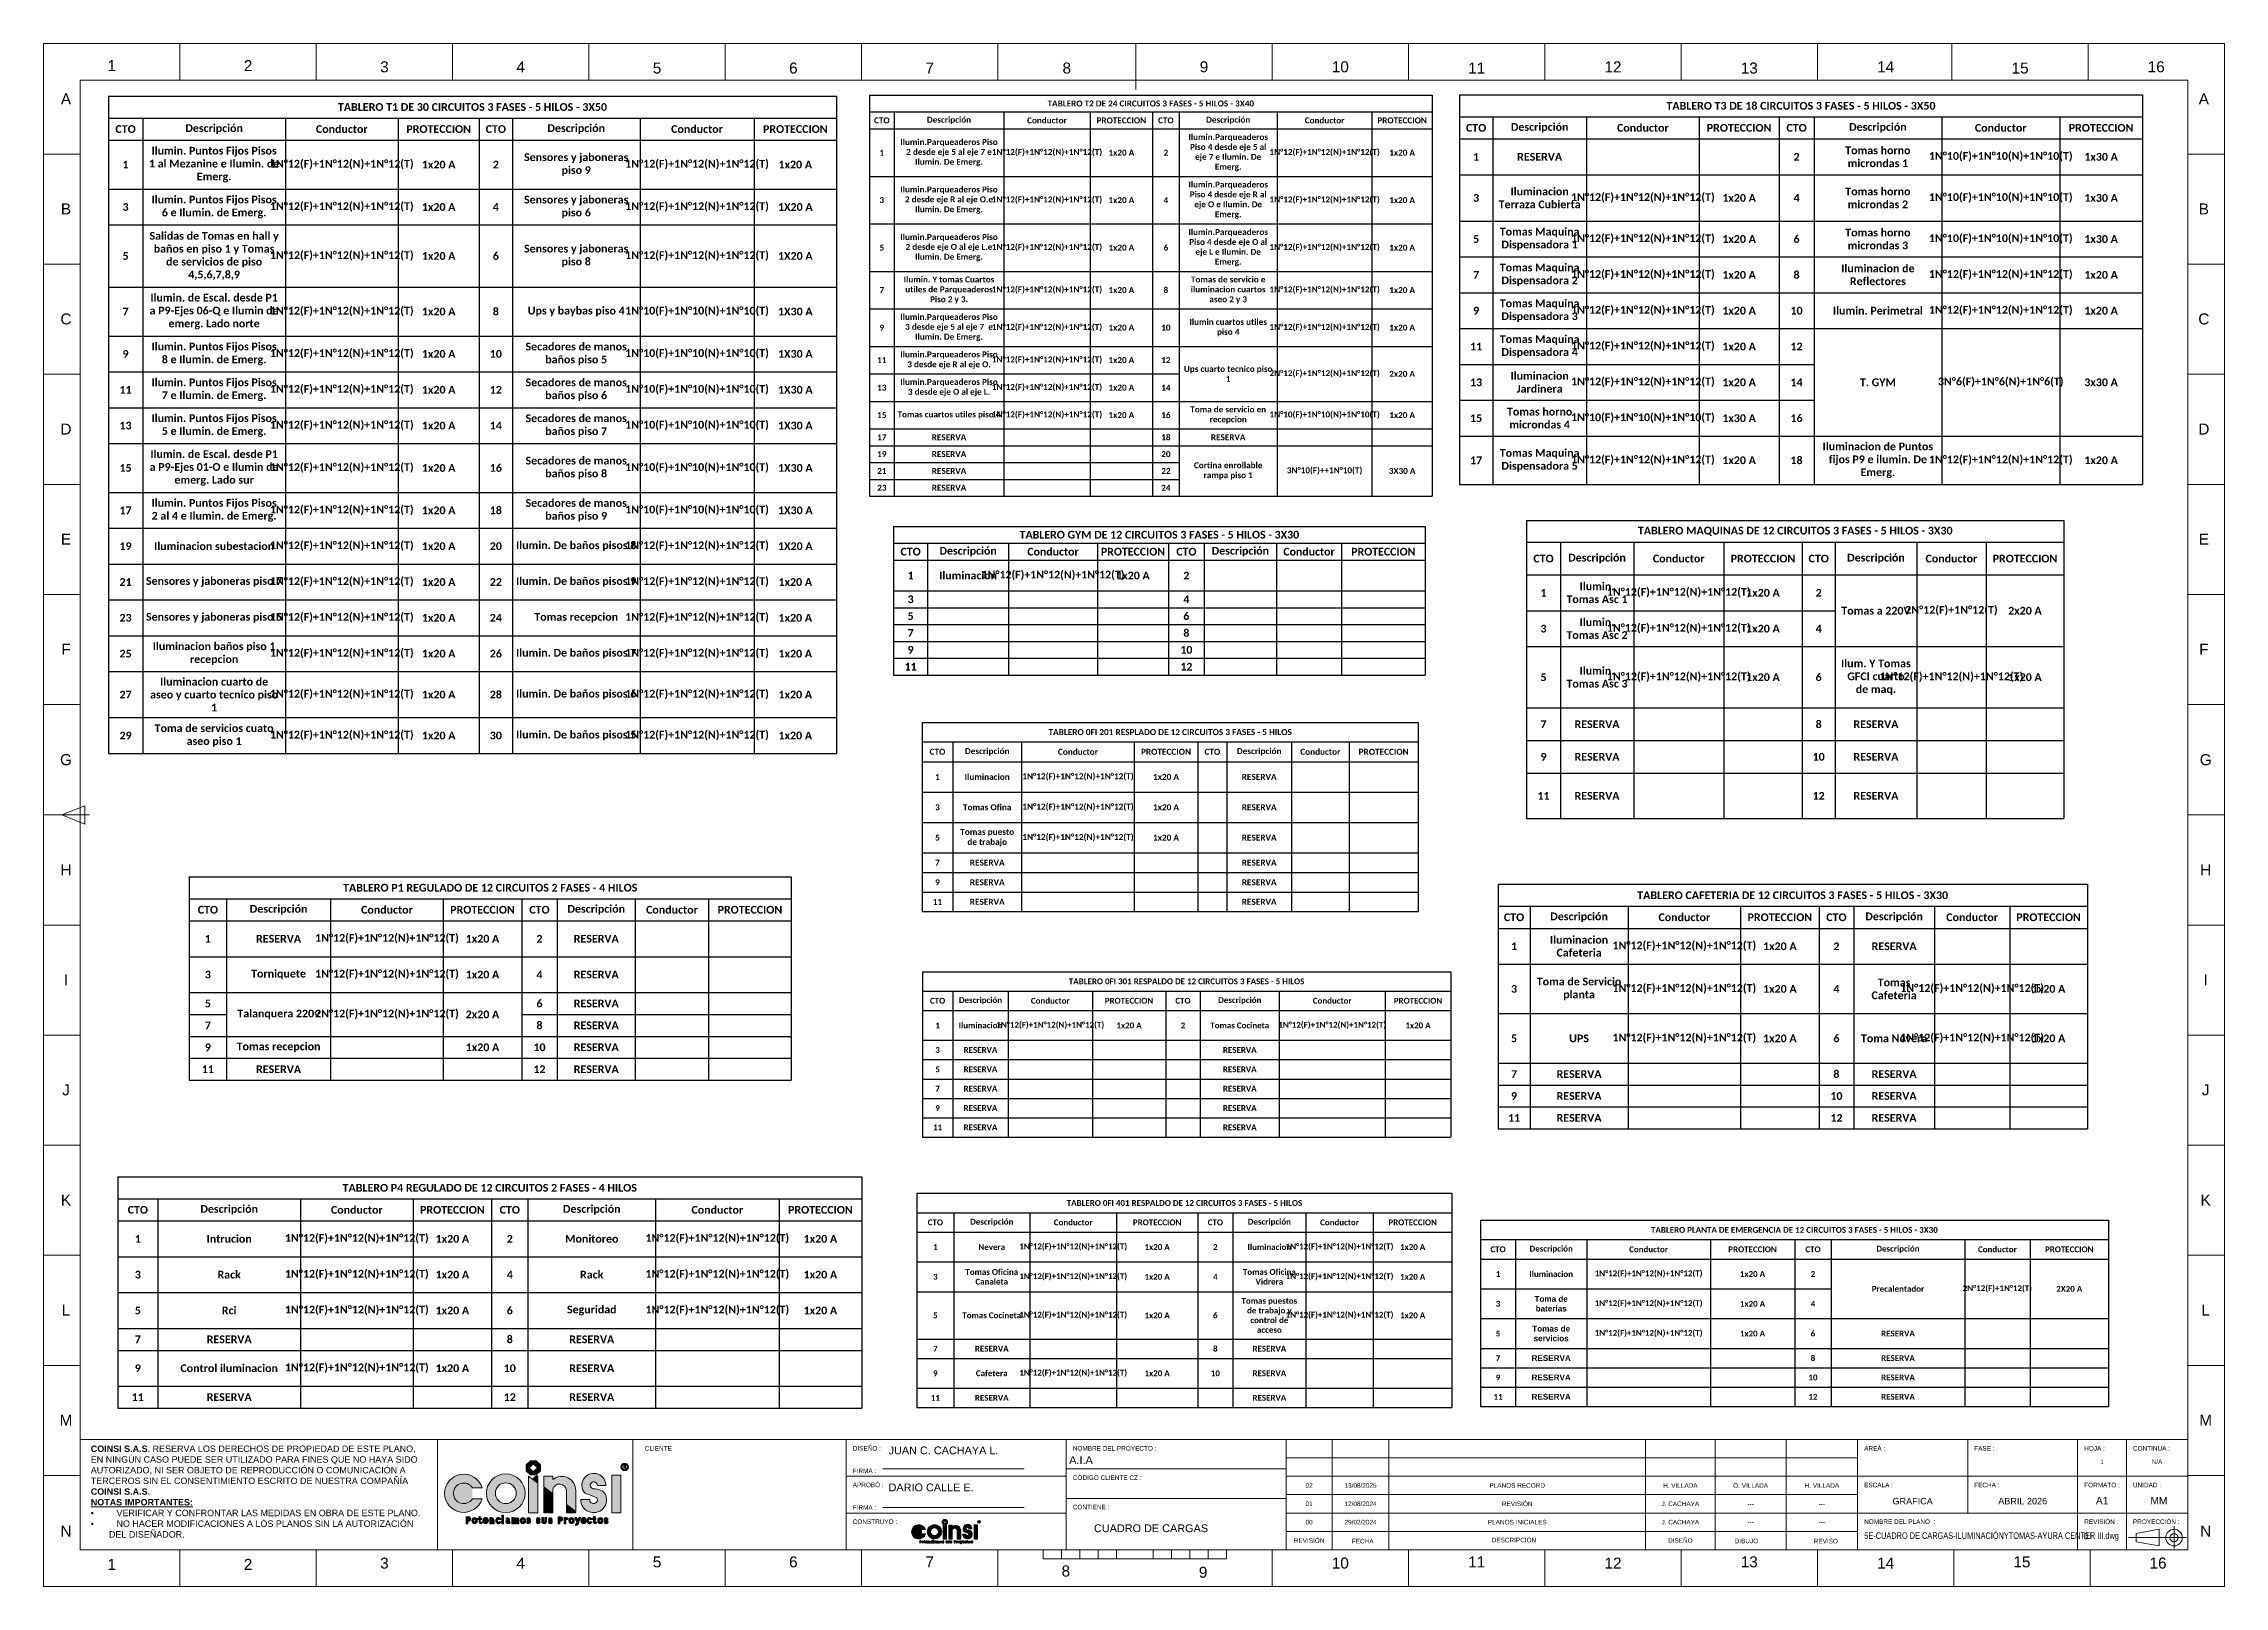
# Paper-space layout 'CUADRO DE CARGAS' of a CAD drawing. Header units: millimetres. Extents: x -541 to 452, y 214 to 916.
import ezdxf

# ---------------------------------------------------------------- set-up
doc = ezdxf.new("R2010")
doc.units = ezdxf.units.MM
for name, color, linetype, lineweight in [('-CN-GYD-CAJETIN-A0', 7, 'Continuous', 5), ('-CN-GYD-LOGO COINSI', 7, 'Continuous', 5), ('TEXTOS', 7, 'Continuous', 20)]:
    doc.layers.add(name, color=color, linetype=linetype, lineweight=lineweight)
doc.styles.add('Annotative', font='arial.ttf')
doc.styles.get("Standard").update_dxf_attribs({"font": 'arial.ttf'})

# ---------------------------------------------------------------- blocks, each defined once
blk = doc.blocks.new('LOGO COINSI')
at = {"layer": '-CN-GYD-LOGO COINSI'}
h = blk.add_hatch(color=256, dxfattribs=at)
h.set_gradient(color1=(128, 128, 128), color2=(128, 128, 128), tint=1)
h.paths.add_polyline_path([(1.5, -3.6), (3.6, -1.5), (3.6, 1.5), (1.5, 3.6), (-1.5, 3.6), (-3.6, 1.5), (-3.6, -1.5), (-1.5, -3.6)])
h.paths.add_polyline_path([(0, -2.1), (-2.1, 0), (0, 2.1), (2.1, 0)], flags=16)
h = blk.add_hatch(color=256, dxfattribs=at)
h.set_gradient(color1=(128, 128, 128), color2=(128, 128, 128), tint=1)
h.paths.add_polyline_path([(44.6, 0.5, 1), (48.4, 0.5, 1)])
h.paths.add_polyline_path([(47.9, 0.5, -1), (45.1, 0.5, -1)], flags=16)
h.paths.add_polyline_path([(46, 1.3), (46.3, 1.3), (46.6, 1.3, -0.960877), (46.7, 0.5), (47.3, -0.1), (46.9, -0.1), (46.3, 0.5), (46.3, -0.1), (46, -0.1)], flags=0)
h.paths.add_polyline_path([(46.3, 1.1), (46.6, 1.1, -1.000041), (46.7, 0.7), (46.3, 0.7)], flags=0)
h = blk.add_hatch(color=256, dxfattribs=at)
h.set_gradient(color1=(128, 128, 128), color2=(128, 128, 128), tint=1)
edge = h.paths.add_edge_path()
edge.add_line((-31, -10.1), (-26.1, -10.1))
edge.add_arc((-35.5, -12.9), 9.84, 17.0485, 342.9515)
edge.add_line((-26.1, -15.8), (-31, -15.8))
edge.add_arc((-35.5, -12.9), 5.3, 32.9761, 327.0239, ccw=False)
h = blk.add_hatch(color=256, dxfattribs=at)
h.set_gradient(color1=(128, 128, 128), color2=(128, 128, 128), tint=1)
h.paths.add_polyline_path([(-23.8, -12.9, 1), (-4.2, -12.9, 1)])
h.paths.add_polyline_path([(-8.7, -12.9, -1), (-19.3, -12.9, -1)], flags=16)
at = {"layer": '-CN-GYD-LOGO COINSI', "true_color": 0xf4d24e}
h = blk.add_hatch(color=53, dxfattribs=at)
h.set_gradient(color1=(248, 153, 30), color2=(248, 153, 30), tint=1)
h.paths.add_polyline_path([(-2.4, -4.2), (2.3, -7.8), (2.3, -22.8), (-2.4, -22.8)])
h = blk.add_hatch(color=53, dxfattribs=at)
h.set_gradient(color1=(248, 153, 30), color2=(248, 153, 30), tint=1)
h.paths.add_polyline_path([(2.3, -4), (1.6, -4), (-0.1, -5.4), (2.3, -7.2)])
at = {"layer": '-CN-GYD-LOGO COINSI'}
h = blk.add_hatch(color=256, dxfattribs=at)
h.set_gradient(color1=(128, 128, 128), color2=(128, 128, 128), tint=1)
h.paths.add_polyline_path([(9.9, -6), (9.9, -4.2), (5.3, -4.2), (5.3, -9.6), (9.9, -13.2), (9.9, -11, -0.872813), (16.9, -11.6), (16.9, -18.6), (21.6, -22.2), (21.6, -11.6, 0.647159)])
at = {"layer": '-CN-GYD-LOGO COINSI', "true_color": 0xf4d24e}
h = blk.add_hatch(color=53, dxfattribs=at)
h.set_gradient(color1=(248, 153, 30), color2=(248, 153, 30), tint=1)
h.paths.add_polyline_path([(5.3, -10.2), (9.9, -13.8), (9.9, -22.8), (5.3, -22.8)])
at = {"layer": '-CN-GYD-LOGO COINSI'}
h = blk.add_hatch(color=256, dxfattribs=at)
h.set_gradient(color1=(128, 128, 128), color2=(128, 128, 128), tint=1)
h.paths.add_polyline_path([(25.5, -11.9, 0.15722), (27.6, -13.4, -0.028285), (32.3, -15.2, -1.367151), (28.7, -16.1), (24.1, -16.1, 1.227605), (36.8, -13.6, 0.268229), (31.1, -10.7, -2.852099), (32.6, -9), (36.9, -9, 1.307532)])
h = blk.add_hatch(color=256, dxfattribs=at)
h.set_gradient(color1=(128, 128, 128), color2=(128, 128, 128), tint=1)
h.paths.add_polyline_path([(44.5, -3.7), (39.9, -3.7), (39.9, -22.8), (44.5, -22.8)])
at = {"layer": '-CN-GYD-LOGO COINSI', "true_color": 0xf4d24e}
h = blk.add_hatch(color=53, dxfattribs=at)
h.set_gradient(color1=(248, 153, 30), color2=(248, 153, 30), tint=1)
h.paths.add_polyline_path([(16.9, -19.2), (21.6, -22.8), (16.9, -22.8)])
at = {"layer": '-CN-GYD-LOGO COINSI'}
h = blk.add_hatch(color=256, dxfattribs=at)
h.set_gradient(color1=(128, 128, 128), color2=(128, 128, 128), tint=1)
h.paths.add_polyline_path([(-33.3, -27.2), (-33, -27.2, 1), (-33, -24.9), (-34.1, -24.9), (-34.1, -28.4), (-33.3, -28.4)])
h.paths.add_polyline_path([(-33.3, -26.4), (-33.3, -25.6), (-33, -25.6, -1), (-33, -26.4)], flags=16)
h = blk.add_hatch(color=256, dxfattribs=at)
h.set_gradient(color1=(128, 128, 128), color2=(128, 128, 128), tint=1)
edge = h.paths.add_edge_path()
edge.add_ellipse((-29.9, -26.8), major_axis=(0, 1.55), ratio=0.869732, start_angle=0, end_angle=360)
edge = h.paths.add_edge_path(flags=16)
edge.add_spline(control_points=[(-29.9, -26.1), (-29.9, -26.1), (-30, -26.1), (-30.2, -26.2), (-30.2, -26.3), (-30.4, -26.5), (-30.4, -26.6), (-30.4, -26.9), (-30.4, -27), (-30.3, -27.3), (-30.3, -27.4), (-30.1, -27.5), (-30.1, -27.6), (-29.9, -27.6), (-29.9, -27.6), (-29.7, -27.6), (-29.6, -27.5), (-29.5, -27.4), (-29.4, -27.3), (-29.3, -27.1), (-29.3, -26.9), (-29.3, -26.6), (-29.4, -26.5), (-29.5, -26.3), (-29.6, -26.2), (-29.7, -26.1), (-29.8, -26.1), (-29.9, -26.1), (-29.9, -26.1), (-29.9, -26.1)], knot_values=[0, 0, 0, 0, 0.478588, 0.478588, 0.957176, 0.957176, 1.435763, 1.435763, 1.914351, 1.914351, 2.392939, 2.392939, 2.871527, 2.871527, 3.350114, 3.350114, 3.828702, 3.828702, 4.30729, 4.30729, 4.785878, 4.785878, 5.264465, 5.264465, 5.743053, 5.743053, 6.221641, 6.221641, 6.283185, 6.283185, 6.283185, 6.283185], degree=3, periodic=0)
h = blk.add_hatch(color=256, dxfattribs=at)
h.set_gradient(color1=(128, 128, 128), color2=(128, 128, 128), tint=1)
edge = h.paths.add_edge_path()
edge.add_line((-27.6, -26.3), (-28.2, -26.3))
edge.add_line((-28.2, -26.3), (-28.2, -25.6))
edge.add_line((-28.2, -25.6), (-27.6, -25.6))
edge.add_line((-27.6, -25.6), (-27.6, -24.7))
edge.add_line((-27.6, -24.7), (-27, -24.7))
edge.add_line((-27, -24.7), (-27, -25.6))
edge.add_line((-27, -25.6), (-26.4, -25.6))
edge.add_line((-26.4, -25.6), (-26.4, -26.3))
edge.add_line((-26.4, -26.3), (-27, -26.3))
edge.add_line((-27, -26.3), (-27, -27.6))
edge.add_arc((-26.8, -27.5), 0.2, 192.4568, 356.7326)
edge.add_line((-26.6, -27.6), (-25.9, -27.6))
edge.add_arc((-26.8, -27.5), 0.838, 182.8161, 359.3518, ccw=False)
edge.add_line((-27.6, -27.6), (-27.6, -26.3))
h = blk.add_hatch(color=256, dxfattribs=at)
h.set_gradient(color1=(128, 128, 128), color2=(128, 128, 128), tint=1)
edge = h.paths.add_edge_path()
edge.add_spline(control_points=[(-22.9, -27.1), (-22.8, -26.2), (-23.2, -25.5), (-24, -25.3), (-24.7, -25.1), (-25.4, -25.6), (-25.6, -26.4), (-25.8, -27.3), (-25.4, -28), (-24.7, -28.3), (-24, -28.6), (-23.3, -28.2), (-23, -27.4)], knot_values=[0, 0, 0, 0, 1.514313, 1.514313, 1.514313, 3.028625, 3.028625, 3.028625, 4.542938, 4.542938, 4.542938, 6.057251, 6.057251, 6.057251, 6.057251], weights=[1, 0.817861, 0.817861, 1, 0.817861, 0.817861, 1, 0.817861, 0.817861, 1, 0.817861, 0.817861, 1], degree=3, periodic=0)
edge.add_spline(control_points=[(-23, -27.4), (-23.3, -27.4), (-23.6, -27.4), (-23.9, -27.4)], knot_values=[9.126652, 9.126652, 9.126652, 9.126652, 10.126652, 10.126652, 10.126652, 10.126652], weights=[1, 1, 1, 1], degree=3, periodic=0)
edge.add_spline(control_points=[(-23.9, -27.4), (-23.9, -27.4), (-23.9, -27.5), (-24, -27.5), (-24.1, -27.6), (-24.2, -27.6), (-24.3, -27.6), (-24.4, -27.6), (-24.5, -27.5), (-24.7, -27.4), (-24.7, -27.3), (-24.8, -27.1), (-24.8, -27.1), (-24.8, -27.1)], knot_values=[7.057251, 7.057251, 7.057251, 7.057251, 7.15134, 7.15134, 7.629928, 7.629928, 8.108516, 8.108516, 8.587103, 8.587103, 9.065691, 9.065691, 9.126652, 9.126652, 9.126652, 9.126652], weights=[1, 1, 1, 1, 1, 1, 1, 1, 1, 1, 1, 1, 1, 1], degree=3, periodic=0)
edge.add_spline(control_points=[(-24.8, -27.1), (-24.2, -27.1), (-23.5, -27.1), (-22.9, -27.1)], knot_values=[6.057251, 6.057251, 6.057251, 6.057251, 7.057251, 7.057251, 7.057251, 7.057251], weights=[1, 1, 1, 1], degree=3, periodic=0)
edge = h.paths.add_edge_path(flags=16)
edge.add_spline(control_points=[(-23.8, -26.5), (-23.8, -26.5), (-23.8, -26.4), (-23.9, -26.3), (-23.9, -26.2), (-24.1, -26.1), (-24.2, -26.1), (-24.2, -26.1), (-24.3, -26.1), (-24.3, -26.1), (-24.3, -26.1), (-24.4, -26.1), (-24.5, -26.2), (-24.6, -26.3), (-24.7, -26.4), (-24.7, -26.5), (-24.7, -26.5), (-24.4, -26.5), (-24.1, -26.5), (-23.8, -26.5)], knot_values=[0, 0, 0, 0, 0.11886, 0.11886, 0.597448, 0.597448, 1.076035, 1.076035, 1.13758, 1.13758, 1.13758, 1.616168, 1.616168, 2.094755, 2.094755, 2.275045, 2.275045, 2.275045, 3.275045, 3.275045, 3.275045, 3.275045], weights=[1, 1, 1, 1, 1, 1, 1, 1, 1, 1, 1, 1, 1, 1, 1, 1, 1, 1, 1, 1], degree=3, periodic=0)
h = blk.add_hatch(color=256, dxfattribs=at)
h.set_gradient(color1=(128, 128, 128), color2=(128, 128, 128), tint=1)
edge = h.paths.add_edge_path()
edge.add_line((-20, -28.4), (-20, -26.6))
edge.add_arc((-21.1, -26.6), 1.1, 360, 435.9683)
edge.add_line((-20.8, -25.5), (-21.3, -25.5))
edge.add_line((-21.3, -25.5), (-21.3, -25.3))
edge.add_line((-21.3, -25.3), (-22.2, -25.3))
edge.add_line((-22.2, -25.3), (-22.2, -28.4))
edge.add_line((-22.2, -28.4), (-21.3, -28.4))
edge.add_line((-21.3, -28.4), (-21.3, -26.6))
edge.add_arc((-21.1, -26.6), 0.266, 0, 180, ccw=False)
edge.add_line((-20.8, -26.6), (-20.8, -28.4))
edge.add_line((-20.8, -28.4), (-20, -28.4))
h = blk.add_hatch(color=256, dxfattribs=at)
h.set_gradient(color1=(128, 128, 128), color2=(128, 128, 128), tint=1)
edge = h.paths.add_edge_path()
edge.add_spline(control_points=[(-16.5, -27.4), (-16.7, -28.1), (-17.3, -28.5), (-18, -28.4), (-18.6, -28.2), (-19.1, -27.7), (-19.1, -26.9), (-19.1, -26.1), (-18.7, -25.5), (-18, -25.3), (-17.4, -25.2), (-16.8, -25.5), (-16.5, -26.3), (-16.8, -26.3), (-17.1, -26.3), (-17.4, -26.3), (-17.4, -26.2), (-17.5, -26.2), (-17.6, -26.1), (-17.6, -26.1), (-17.7, -26.1), (-17.7, -26.1), (-17.7, -26.1), (-17.8, -26.1), (-17.9, -26.1), (-18, -26.2), (-18.1, -26.3), (-18.2, -26.5), (-18.3, -26.6), (-18.3, -26.9), (-18.3, -27), (-18.2, -27.3), (-18.1, -27.4), (-18, -27.5), (-17.9, -27.6), (-17.8, -27.6), (-17.7, -27.6), (-17.6, -27.6), (-17.5, -27.5), (-17.4, -27.4), (-17.4, -27.4), (-17.4, -27.4), (-17.1, -27.4), (-16.8, -27.4), (-16.5, -27.4)], knot_values=[0, 0, 0, 0, 1.382573, 1.382573, 1.382573, 2.765147, 2.765147, 2.765147, 4.14772, 4.14772, 4.14772, 5.530294, 5.530294, 5.530294, 6.530294, 6.530294, 6.530294, 6.724306, 6.724306, 7.202893, 7.202893, 7.264438, 7.264438, 7.264438, 7.743025, 7.743025, 8.221613, 8.221613, 8.700201, 8.700201, 9.178789, 9.178789, 9.657377, 9.657377, 10.135964, 10.135964, 10.614552, 10.614552, 11.09314, 11.09314, 11.245726, 11.245726, 11.245726, 12.245726, 12.245726, 12.245726, 12.245726], weights=[1, 0.846951, 0.846951, 1, 0.846951, 0.846951, 1, 0.846951, 0.846951, 1, 0.846951, 0.846951, 1, 1, 1, 1, 1, 1, 1, 1, 1, 1, 1, 1, 1, 1, 1, 1, 1, 1, 1, 1, 1, 1, 1, 1, 1, 1, 1, 1, 1, 1, 1, 1, 1], degree=3, periodic=0)
h = blk.add_hatch(color=256, dxfattribs=at)
h.set_gradient(color1=(128, 128, 128), color2=(128, 128, 128), tint=1)
h.paths.add_polyline_path([(-16.1, -25), (-15.1, -25), (-15.1, -24.1), (-16.1, -24.1)])
h = blk.add_hatch(color=256, dxfattribs=at)
h.set_gradient(color1=(128, 128, 128), color2=(128, 128, 128), tint=1)
h.paths.add_polyline_path([(-16.1, -28.4), (-15.1, -28.4), (-15.1, -25.3), (-16.1, -25.3)])
h = blk.add_hatch(color=256, dxfattribs=at)
h.set_gradient(color1=(128, 128, 128), color2=(128, 128, 128), tint=1)
h.paths.add_polyline_path([(-11.8, -27.8, -0.352369), (-12.1, -27.5), (-12.1, -26.3, 0.900848), (-14, -26.1), (-13.4, -26.1, -0.770996), (-12.7, -26.3), (-12.7, -26.6, 1.957984), (-12.4, -28.1, 0.157661), (-11.9, -28.3)])
h.paths.add_polyline_path([(-12.7, -27.5, -1), (-13.5, -27.5, -1)], flags=16)
h = blk.add_hatch(color=256, dxfattribs=at)
h.set_gradient(color1=(128, 128, 128), color2=(128, 128, 128), tint=1)
h.paths.add_polyline_path([(-7.4, -26.2, 0.292399), (-8, -25.5), (-8.7, -25.5, 0.438959), (-9.2, -26.1, 0.531657), (-9.7, -25.5), (-10.1, -25.5), (-10.1, -25.3), (-10.9, -25.3), (-10.9, -28.4), (-10.1, -28.4), (-10.1, -26.6, -1), (-9.6, -26.6), (-9.6, -28.4), (-8.7, -28.4), (-8.7, -26.6, -1.000553), (-8.2, -26.6), (-8.2, -28.4), (-7.4, -28.4)])
h = blk.add_hatch(color=256, dxfattribs=at)
h.set_gradient(color1=(128, 128, 128), color2=(128, 128, 128), tint=1)
edge = h.paths.add_edge_path()
edge.add_ellipse((-5.3, -26.8), major_axis=(0, 1.55), ratio=0.869732, start_angle=0, end_angle=360)
edge = h.paths.add_edge_path(flags=16)
edge.add_spline(control_points=[(-5.3, -26.1), (-5.4, -26.1), (-5.4, -26.1), (-5.6, -26.2), (-5.7, -26.3), (-5.8, -26.5), (-5.8, -26.6), (-5.9, -26.9), (-5.8, -27), (-5.8, -27.3), (-5.7, -27.4), (-5.6, -27.5), (-5.5, -27.6), (-5.3, -27.6), (-5.3, -27.6), (-5.1, -27.6), (-5.1, -27.5), (-4.9, -27.4), (-4.9, -27.3), (-4.8, -27.1), (-4.7, -26.9), (-4.8, -26.6), (-4.8, -26.5), (-4.9, -26.3), (-5, -26.2), (-5.1, -26.1), (-5.2, -26.1), (-5.3, -26.1), (-5.3, -26.1), (-5.3, -26.1)], knot_values=[0, 0, 0, 0, 0.478588, 0.478588, 0.957176, 0.957176, 1.435763, 1.435763, 1.914351, 1.914351, 2.392939, 2.392939, 2.871527, 2.871527, 3.350114, 3.350114, 3.828702, 3.828702, 4.30729, 4.30729, 4.785878, 4.785878, 5.264465, 5.264465, 5.743053, 5.743053, 6.221641, 6.221641, 6.283185, 6.283185, 6.283185, 6.283185], degree=3, periodic=0)
h = blk.add_hatch(color=256, dxfattribs=at)
h.set_gradient(color1=(128, 128, 128), color2=(128, 128, 128), tint=1)
h.paths.add_polyline_path([(-2.7, -27.4), (-3.4, -27.4, 1.227605), (-1.5, -27, 0.268229), (-2.3, -26.5, -2.852099), (-2.1, -26.3), (-1.4, -26.3, 1.307532), (-3.2, -26.7, 0.15722), (-2.9, -27, -0.01671), (-2.5, -27.1, -3.062087)])
h = blk.add_hatch(color=256, dxfattribs=at)
h.set_gradient(color1=(128, 128, 128), color2=(128, 128, 128), tint=1)
h.paths.add_polyline_path([(3.4, -27, 0.268229), (2.6, -26.5, -2.852099), (2.8, -26.3), (3.5, -26.3, 1.307532), (1.7, -26.7, 0.15722), (2, -27, -0.01671), (2.4, -27.1, -3.062087), (2.2, -27.4), (1.5, -27.4, 1.227605)])
h = blk.add_hatch(color=256, dxfattribs=at)
h.set_gradient(color1=(128, 128, 128), color2=(128, 128, 128), tint=1)
h.paths.add_polyline_path([(6.7, -27.1), (6.7, -25.3), (5.9, -25.3), (5.9, -27.2, -1), (5.1, -27.2), (5.1, -25.3), (4.3, -25.3), (4.3, -27.3, 1.000746)])
h = blk.add_hatch(color=256, dxfattribs=at)
h.set_gradient(color1=(128, 128, 128), color2=(128, 128, 128), tint=1)
h.paths.add_polyline_path([(9.6, -27, 0.268229), (8.7, -26.5, -2.852099), (9, -26.3), (9.6, -26.3, 1.307532), (7.9, -26.7, 0.15722), (8.2, -27, -0.01671), (8.6, -27.1, -3.062087), (8.4, -27.4), (7.6, -27.4, 1.227605)])
h = blk.add_hatch(color=256, dxfattribs=at)
h.set_gradient(color1=(128, 128, 128), color2=(128, 128, 128), tint=1)
h.paths.add_polyline_path([(13.5, -27.2), (13.8, -27.2, 1), (13.8, -24.9), (12.7, -24.9), (12.7, -28.4), (13.5, -28.4)])
h.paths.add_polyline_path([(13.5, -26.4), (13.5, -25.6), (13.8, -25.6, -1), (13.8, -26.4)], flags=16)
h = blk.add_hatch(color=256, dxfattribs=at)
h.set_gradient(color1=(128, 128, 128), color2=(128, 128, 128), tint=1)
h.paths.add_polyline_path([(15.7, -28.4), (16.6, -28.4), (16.6, -26.6, -0.414214), (16.8, -26.3), (17.4, -26.3, 1), (17.4, -25.5), (16.6, -25.5), (16.6, -25.3), (15.7, -25.3)])
h = blk.add_hatch(color=256, dxfattribs=at)
h.set_gradient(color1=(128, 128, 128), color2=(128, 128, 128), tint=1)
edge = h.paths.add_edge_path()
edge.add_ellipse((19.5, -26.8), major_axis=(0, 1.55), ratio=0.869732, start_angle=0, end_angle=360)
edge = h.paths.add_edge_path(flags=16)
edge.add_spline(control_points=[(19.5, -26.1), (19.4, -26.1), (19.3, -26.1), (19.2, -26.2), (19.1, -26.3), (19, -26.5), (18.9, -26.6), (18.9, -26.9), (18.9, -27), (19, -27.3), (19.1, -27.4), (19.2, -27.5), (19.3, -27.6), (19.4, -27.6), (19.5, -27.6), (19.6, -27.6), (19.7, -27.5), (19.9, -27.4), (19.9, -27.3), (20, -27.1), (20, -26.9), (20, -26.6), (20, -26.5), (19.9, -26.3), (19.8, -26.2), (19.6, -26.1), (19.6, -26.1), (19.5, -26.1), (19.5, -26.1), (19.5, -26.1)], knot_values=[0, 0, 0, 0, 0.478588, 0.478588, 0.957176, 0.957176, 1.435763, 1.435763, 1.914351, 1.914351, 2.392939, 2.392939, 2.871527, 2.871527, 3.350114, 3.350114, 3.828702, 3.828702, 4.30729, 4.30729, 4.785878, 4.785878, 5.264465, 5.264465, 5.743053, 5.743053, 6.221641, 6.221641, 6.283185, 6.283185, 6.283185, 6.283185], degree=3, periodic=0)
h = blk.add_hatch(color=256, dxfattribs=at)
h.set_gradient(color1=(128, 128, 128), color2=(128, 128, 128), tint=1)
h.paths.add_polyline_path([(22.6, -26.8), (22, -25.3), (21.2, -25.3), (22.2, -28, -0.286978), (21.5, -28.4), (21.4, -28.4), (21.4, -29.3, 0.322138), (22.8, -28.6), (24, -25.3), (23.2, -25.3)])
h = blk.add_hatch(color=256, dxfattribs=at)
h.set_gradient(color1=(128, 128, 128), color2=(128, 128, 128), tint=1)
edge = h.paths.add_edge_path()
edge.add_spline(control_points=[(26.9, -27.1), (27, -26.2), (26.6, -25.5), (25.8, -25.3), (25.1, -25.1), (24.5, -25.6), (24.3, -26.4), (24.1, -27.3), (24.4, -28), (25.1, -28.3), (25.9, -28.6), (26.5, -28.2), (26.8, -27.4)], knot_values=[0, 0, 0, 0, 1.514313, 1.514313, 1.514313, 3.028625, 3.028625, 3.028625, 4.542938, 4.542938, 4.542938, 6.057251, 6.057251, 6.057251, 6.057251], weights=[1, 0.817861, 0.817861, 1, 0.817861, 0.817861, 1, 0.817861, 0.817861, 1, 0.817861, 0.817861, 1], degree=3, periodic=0)
edge.add_spline(control_points=[(26.8, -27.4), (26.5, -27.4), (26.2, -27.4), (25.9, -27.4)], knot_values=[9.126652, 9.126652, 9.126652, 9.126652, 10.126652, 10.126652, 10.126652, 10.126652], weights=[1, 1, 1, 1], degree=3, periodic=0)
edge.add_spline(control_points=[(25.9, -27.4), (25.9, -27.4), (25.9, -27.5), (25.8, -27.5), (25.7, -27.6), (25.6, -27.6), (25.5, -27.6), (25.4, -27.6), (25.3, -27.5), (25.2, -27.4), (25.1, -27.3), (25.1, -27.1), (25.1, -27.1), (25, -27.1)], knot_values=[7.057251, 7.057251, 7.057251, 7.057251, 7.15134, 7.15134, 7.629928, 7.629928, 8.108516, 8.108516, 8.587103, 8.587103, 9.065691, 9.065691, 9.126652, 9.126652, 9.126652, 9.126652], weights=[1, 1, 1, 1, 1, 1, 1, 1, 1, 1, 1, 1, 1, 1], degree=3, periodic=0)
edge.add_spline(control_points=[(25, -27.1), (25.7, -27.1), (26.3, -27.1), (26.9, -27.1)], knot_values=[6.057251, 6.057251, 6.057251, 6.057251, 7.057251, 7.057251, 7.057251, 7.057251], weights=[1, 1, 1, 1], degree=3, periodic=0)
edge = h.paths.add_edge_path(flags=16)
edge.add_spline(control_points=[(26.1, -26.5), (26, -26.5), (26, -26.4), (26, -26.3), (25.9, -26.2), (25.7, -26.1), (25.7, -26.1), (25.6, -26.1), (25.6, -26.1), (25.6, -26.1), (25.5, -26.1), (25.4, -26.1), (25.3, -26.2), (25.2, -26.3), (25.1, -26.4), (25.1, -26.5), (25.1, -26.5), (25.4, -26.5), (25.7, -26.5), (26.1, -26.5)], knot_values=[0, 0, 0, 0, 0.11886, 0.11886, 0.597448, 0.597448, 1.076035, 1.076035, 1.13758, 1.13758, 1.13758, 1.616168, 1.616168, 2.094755, 2.094755, 2.275045, 2.275045, 2.275045, 3.275045, 3.275045, 3.275045, 3.275045], weights=[1, 1, 1, 1, 1, 1, 1, 1, 1, 1, 1, 1, 1, 1, 1, 1, 1, 1, 1, 1], degree=3, periodic=0)
h = blk.add_hatch(color=256, dxfattribs=at)
h.set_gradient(color1=(128, 128, 128), color2=(128, 128, 128), tint=1)
edge = h.paths.add_edge_path()
edge.add_spline(control_points=[(29, -26.3), (29.3, -26.3), (29.6, -26.3), (29.9, -26.3)], knot_values=[5.530294, 5.530294, 5.530294, 5.530294, 6.530294, 6.530294, 6.530294, 6.530294], weights=[1, 1, 1, 1], degree=3, periodic=0)
edge.add_spline(control_points=[(29.9, -26.3), (29.6, -25.5), (29, -25.2), (28.4, -25.3), (27.7, -25.5), (27.3, -26.1), (27.3, -26.9), (27.3, -27.7), (27.7, -28.2), (28.4, -28.4), (29.1, -28.5), (29.7, -28.1), (29.9, -27.4)], knot_values=[0, 0, 0, 0, 1.382573, 1.382573, 1.382573, 2.765147, 2.765147, 2.765147, 4.14772, 4.14772, 4.14772, 5.530294, 5.530294, 5.530294, 5.530294], weights=[1, 0.846951, 0.846951, 1, 0.846951, 0.846951, 1, 0.846951, 0.846951, 1, 0.846951, 0.846951, 1], degree=3, periodic=0)
edge.add_spline(control_points=[(29.9, -27.4), (29.6, -27.4), (29.3, -27.4), (29, -27.4)], knot_values=[11.245726, 11.245726, 11.245726, 11.245726, 12.245726, 12.245726, 12.245726, 12.245726], weights=[1, 1, 1, 1], degree=3, periodic=0)
edge.add_spline(control_points=[(29, -27.4), (29, -27.4), (29, -27.4), (28.9, -27.5), (28.8, -27.6), (28.7, -27.6), (28.6, -27.6), (28.4, -27.6), (28.4, -27.5), (28.2, -27.4), (28.2, -27.3), (28.1, -27), (28.1, -26.9), (28.1, -26.6), (28.1, -26.5), (28.3, -26.3), (28.3, -26.2), (28.5, -26.1), (28.6, -26.1), (28.6, -26.1), (28.6, -26.1), (28.6, -26.1), (28.7, -26.1), (28.8, -26.1), (28.9, -26.2), (28.9, -26.2), (29, -26.3)], knot_values=[6.530294, 6.530294, 6.530294, 6.530294, 6.682879, 6.682879, 7.161467, 7.161467, 7.640055, 7.640055, 8.118643, 8.118643, 8.59723, 8.59723, 9.075818, 9.075818, 9.554406, 9.554406, 10.032994, 10.032994, 10.511581, 10.511581, 10.511581, 10.573126, 10.573126, 11.051714, 11.051714, 11.245726, 11.245726, 11.245726, 11.245726], weights=[1, 1, 1, 1, 1, 1, 1, 1, 1, 1, 1, 1, 1, 1, 1, 1, 1, 1, 1, 1, 1, 1, 1, 1, 1, 1, 1], degree=3, periodic=0)
h = blk.add_hatch(color=256, dxfattribs=at)
h.set_gradient(color1=(128, 128, 128), color2=(128, 128, 128), tint=1)
h.paths.add_polyline_path([(31.4, -27.6, 0.871401), (31.8, -27.6), (32.4, -27.6, -0.970215), (30.7, -27.6), (30.7, -26.3), (30.1, -26.3), (30.1, -25.6), (30.7, -25.6), (30.7, -24.7), (31.4, -24.7), (31.4, -25.6), (31.9, -25.6), (31.9, -26.3), (31.4, -26.3)])
h = blk.add_hatch(color=256, dxfattribs=at)
h.set_gradient(color1=(128, 128, 128), color2=(128, 128, 128), tint=1)
edge = h.paths.add_edge_path()
edge.add_ellipse((34.1, -26.8), major_axis=(0, 1.55), ratio=0.869732, start_angle=0, end_angle=360)
edge = h.paths.add_edge_path(flags=16)
edge.add_spline(control_points=[(34.1, -26.1), (34, -26.1), (33.9, -26.1), (33.8, -26.2), (33.7, -26.3), (33.6, -26.5), (33.5, -26.6), (33.5, -26.9), (33.5, -27), (33.6, -27.3), (33.7, -27.4), (33.8, -27.5), (33.9, -27.6), (34, -27.6), (34.1, -27.6), (34.2, -27.6), (34.3, -27.5), (34.5, -27.4), (34.5, -27.3), (34.6, -27.1), (34.6, -26.9), (34.6, -26.6), (34.6, -26.5), (34.5, -26.3), (34.4, -26.2), (34.2, -26.1), (34.2, -26.1), (34.1, -26.1), (34.1, -26.1), (34.1, -26.1)], knot_values=[0, 0, 0, 0, 0.478588, 0.478588, 0.957176, 0.957176, 1.435763, 1.435763, 1.914351, 1.914351, 2.392939, 2.392939, 2.871527, 2.871527, 3.350114, 3.350114, 3.828702, 3.828702, 4.30729, 4.30729, 4.785878, 4.785878, 5.264465, 5.264465, 5.743053, 5.743053, 6.221641, 6.221641, 6.283185, 6.283185, 6.283185, 6.283185], degree=3, periodic=0)
h = blk.add_hatch(color=256, dxfattribs=at)
h.set_gradient(color1=(128, 128, 128), color2=(128, 128, 128), tint=1)
h.paths.add_polyline_path([(37.1, -26.5, -2.852099), (37.4, -26.3), (38, -26.3, 1.307532), (36.2, -26.7, 0.15722), (36.6, -27, -0.01671), (37, -27.1, -3.062087), (36.8, -27.4), (36, -27.4, 1.227605), (38, -27, 0.268229)])
at = {"layer": '-CN-GYD-LOGO COINSI', "color": 8}
for points in [[(-3.6, -1.5), (-1.5, -3.6), (1.5, -3.6), (3.6, -1.5), (3.6, 1.5), (1.5, 3.6), (-1.5, 3.6), (-3.6, 1.5)], [(2.1, 0), (0, 2.1), (-2.1, 0), (0, -2.1)], [(39.9, -3.7), (44.5, -3.7), (44.5, -22.8), (39.9, -22.8)], [(-16.1, -25), (-15.1, -25), (-15.1, -24.1), (-16.1, -24.1)], [(-16.1, -28.4), (-15.1, -28.4), (-15.1, -25.3), (-16.1, -25.3)]]:
    blk.add_lwpolyline(points, close=True, dxfattribs=at)
for points in [[(46.7, 1.3, -0.881847), (46.7, 0.5), (47.3, -0.1), (46.9, -0.1), (46.3, 0.5), (46.3, -0.1), (46, -0.1), (46, 1.3), (46.3, 1.3), (46.7, 1.3)], [(46.7, 1.1, -0.827783), (46.7, 0.7), (46.3, 0.7), (46.3, 1.1), (46.7, 1.1)], [(-8.7, -26.6), (-8.7, -26.6, -1), (-8.2, -26.6), (-8.2, -28.4), (-7.4, -28.4), (-7.4, -26.2, 0.292399), (-8, -25.5), (-8.6, -25.5, 0.390681), (-9.2, -25.9, 0.305296), (-9.6, -25.5), (-10.1, -25.5), (-10.1, -25.3), (-10.9, -25.3), (-10.9, -28.4), (-10.1, -28.4), (-10.1, -26.6, -1), (-9.6, -26.6), (-9.6, -28.4), (-8.7, -28.4), (-8.7, -26.6)], [(-2.3, -26.5, -2.852099), (-2.1, -26.3), (-1.4, -26.3, 1.307532), (-3.2, -26.7, 0.15722), (-2.9, -27, -0.030152), (-2.1, -27.2, -1.381066), (-2.7, -27.4), (-3.4, -27.4, 1.227605), (-1.5, -27, 0.279305), (-2.4, -26.5)], [(2.6, -26.5, -2.852099), (2.8, -26.3), (3.5, -26.3, 1.307532), (1.7, -26.7, 0.15722), (2, -27, -0.030152), (2.8, -27.2, -1.381066), (2.2, -27.4), (1.5, -27.4, 1.227605), (3.4, -27, 0.279305), (2.5, -26.5)], [(5.1, -27.2), (5.1, -25.3), (4.3, -25.3), (4.3, -27.3, 0.942727), (6.7, -27.3), (6.7, -25.3), (5.9, -25.3), (5.9, -27.2, -1), (5.1, -27.2)], [(8.7, -26.5, -2.852099), (9, -26.3), (9.6, -26.3, 1.307532), (7.9, -26.7, 0.15722), (8.2, -27, -0.030152), (8.9, -27.2, -1.381066), (8.4, -27.4), (7.6, -27.4, 1.227605), (9.6, -27, 0.279305), (8.7, -26.5)], [(37.1, -26.5, -2.852099), (37.4, -26.3), (38, -26.3, 1.307532), (36.2, -26.7, 0.15722), (36.6, -27, -0.030152), (37.3, -27.2, -1.381066), (36.8, -27.4), (36, -27.4, 1.227605), (38, -27, 0.279305), (37.1, -26.5)]]:
    blk.add_lwpolyline(points, format="xyb", dxfattribs=at)
for points in [[(-31, -10.1), (-26.1, -10.1, 6.671852), (-26.1, -15.8), (-31, -15.8, -3.378535)], [(16.9, -11.6), (16.9, -18.6), (21.6, -22.2), (21.6, -11.6, 0.647159), (9.9, -6), (9.9, -4.2), (5.3, -4.2), (5.3, -9.6), (9.9, -13.2), (9.9, -11, -0.872813)], [(30.8, -10.7, -2.55302), (32.6, -9), (36.9, -9, 1.307532), (25.5, -11.9, 0.15722), (27.6, -13.4, -0.028285), (32.3, -15.2, -1.367151), (28.7, -16.1), (24.1, -16.1, 1.227605), (36.8, -13.6, 0.279305)], [(-33.3, -24.9), (-33, -24.9, -0.999459), (-33, -27.2), (-33.3, -27.2), (-33.3, -28.4), (-34.1, -28.4), (-34.1, -24.9)], [(-33.3, -26.4), (-33.3, -25.7), (-33, -25.7, -0.999459), (-33, -26.4)], [(-27.6, -26.3), (-28.2, -26.3), (-28.2, -25.6), (-27.6, -25.6), (-27.6, -24.7), (-27, -24.7), (-27, -25.6), (-26.4, -25.6), (-26.4, -26.3), (-27, -26.3), (-27, -27.6, 0.871401), (-26.6, -27.6), (-25.9, -27.6, -0.970215), (-27.6, -27.6)], [(-20, -28.4), (-20, -26.6, 0.344173), (-20.8, -25.5), (-21.3, -25.5), (-21.3, -25.3), (-22.2, -25.3), (-22.2, -28.4), (-21.3, -28.4), (-21.3, -26.6, -1), (-20.8, -26.6), (-20.8, -28.4)], [(-11.9, -28.3, -0.157661), (-12.4, -28.1, -1.957984), (-12.7, -26.6), (-12.7, -26.3, 0.770996), (-13.4, -26.1), (-14, -26.1, -0.900848), (-12.1, -26.3), (-12.1, -27.5, 0.352369), (-11.8, -27.8)], [(13.5, -24.9), (13.8, -24.9, -0.999459), (13.8, -27.2), (13.5, -27.2), (13.5, -28.4), (12.7, -28.4), (12.7, -24.9)], [(13.5, -25.6), (13.8, -25.6, -0.999459), (13.8, -26.4), (13.5, -26.4)], [(16.8, -26.3), (17.4, -26.3, 1), (17.4, -25.5), (16.6, -25.5), (16.6, -25.3), (15.7, -25.3), (15.7, -28.4), (16.6, -28.4), (16.6, -26.6, -0.414214)], [(21.5, -28.4), (21.4, -28.4), (21.4, -29.3), (21.7, -29.3, 0.245879), (22.8, -28.6), (24, -25.3), (23.2, -25.3), (22.6, -26.8), (22, -25.3), (21.2, -25.3), (22.2, -27.9), (22.1, -28.1, -0.209065)], [(30.7, -26.3), (30.1, -26.3), (30.1, -25.6), (30.7, -25.6), (30.7, -24.7), (31.4, -24.7), (31.4, -25.6), (31.9, -25.6), (31.9, -26.3), (31.4, -26.3), (31.4, -27.6, 0.871401), (31.8, -27.6), (32.4, -27.6, -0.970215), (30.7, -27.6)]]:
    blk.add_lwpolyline(points, format="xyb", close=True, dxfattribs=at)
at = {"layer": '-CN-GYD-LOGO COINSI', "color": 53, "true_color": 0xf4d24e}
for points in [[(-2.4, -4.2), (2.3, -7.8), (2.3, -22.8), (-2.4, -22.8)], [(2.3, -4), (1.6, -4), (-0.1, -5.4), (2.3, -7.2)], [(5.3, -10.2), (9.9, -13.8), (9.9, -22.8), (5.3, -22.8)], [(16.9, -19.2), (21.6, -22.8), (21.6, -22.8), (16.9, -22.8)]]:
    blk.add_lwpolyline(points, close=True, dxfattribs=at)
at = {"layer": '-CN-GYD-LOGO COINSI', "color": 8}
for points in [[(9.9, -13.8), (9.9, -13.2)], [(6.7, -27.4), (6.7, -27.4)], [(22, -28.4), (22, -28.4)]]:
    blk.add_lwpolyline(points, dxfattribs=at)
for centre, radius in [((46.5, 0.5), 1.91), ((46.5, 0.5), 1.41), ((-14, -12.9), 9.84), ((-14, -12.9), 5.3), ((-13.1, -27.5), 0.399)]:
    blk.add_circle(centre, radius, dxfattribs=at)
for centre in [(-29.9, -26.8), (-5.3, -26.8), (19.5, -26.8), (34.1, -26.8)]:
    blk.add_ellipse(centre, major_axis=(0, 1.55), ratio=0.869732, dxfattribs=at)
for points, knots in [([(-29.9, -26.1), (-29.9, -26.1), (-30, -26.1), (-30.2, -26.2), (-30.2, -26.3), (-30.4, -26.5), (-30.4, -26.6), (-30.4, -26.9), (-30.4, -27), (-30.3, -27.3), (-30.3, -27.4), (-30.1, -27.5), (-30.1, -27.6), (-29.9, -27.6), (-29.9, -27.6), (-29.7, -27.6), (-29.6, -27.5), (-29.5, -27.4), (-29.4, -27.3), (-29.3, -27.1), (-29.3, -26.9), (-29.3, -26.6), (-29.4, -26.5), (-29.5, -26.3), (-29.6, -26.2), (-29.7, -26.1), (-29.8, -26.1), (-29.9, -26.1), (-29.9, -26.1), (-29.9, -26.1)], [0, 0, 0, 0, 0.478588, 0.478588, 0.957176, 0.957176, 1.435763, 1.435763, 1.914351, 1.914351, 2.392939, 2.392939, 2.871527, 2.871527, 3.350114, 3.350114, 3.828702, 3.828702, 4.30729, 4.30729, 4.785878, 4.785878, 5.264465, 5.264465, 5.743053, 5.743053, 6.221641, 6.221641, 6.283185, 6.283185, 6.283185, 6.283185]), ([(-23.8, -26.5), (-23.8, -26.5), (-23.8, -26.4), (-23.9, -26.3), (-23.9, -26.2), (-24.1, -26.1), (-24.2, -26.1), (-24.2, -26.1), (-24.3, -26.1), (-24.3, -26.1), (-24.3, -26.1), (-24.4, -26.1), (-24.5, -26.2), (-24.6, -26.3), (-24.7, -26.4), (-24.7, -26.5), (-24.7, -26.5), (-24.4, -26.5), (-24.1, -26.5), (-23.8, -26.5)], [0, 0, 0, 0, 0.11886, 0.11886, 0.597448, 0.597448, 1.076035, 1.076035, 1.13758, 1.13758, 1.13758, 1.616168, 1.616168, 2.094755, 2.094755, 2.275045, 2.275045, 2.275045, 3.275045, 3.275045, 3.275045, 3.275045]), ([(-5.3, -26.1), (-5.4, -26.1), (-5.4, -26.1), (-5.6, -26.2), (-5.7, -26.3), (-5.8, -26.5), (-5.8, -26.6), (-5.9, -26.9), (-5.8, -27), (-5.8, -27.3), (-5.7, -27.4), (-5.6, -27.5), (-5.5, -27.6), (-5.3, -27.6), (-5.3, -27.6), (-5.1, -27.6), (-5.1, -27.5), (-4.9, -27.4), (-4.9, -27.3), (-4.8, -27.1), (-4.7, -26.9), (-4.8, -26.6), (-4.8, -26.5), (-4.9, -26.3), (-5, -26.2), (-5.1, -26.1), (-5.2, -26.1), (-5.3, -26.1), (-5.3, -26.1), (-5.3, -26.1)], [0, 0, 0, 0, 0.478588, 0.478588, 0.957176, 0.957176, 1.435763, 1.435763, 1.914351, 1.914351, 2.392939, 2.392939, 2.871527, 2.871527, 3.350114, 3.350114, 3.828702, 3.828702, 4.30729, 4.30729, 4.785878, 4.785878, 5.264465, 5.264465, 5.743053, 5.743053, 6.221641, 6.221641, 6.283185, 6.283185, 6.283185, 6.283185]), ([(19.5, -26.1), (19.4, -26.1), (19.3, -26.1), (19.2, -26.2), (19.1, -26.3), (19, -26.5), (18.9, -26.6), (18.9, -26.9), (18.9, -27), (19, -27.3), (19.1, -27.4), (19.2, -27.5), (19.3, -27.6), (19.4, -27.6), (19.5, -27.6), (19.6, -27.6), (19.7, -27.5), (19.9, -27.4), (19.9, -27.3), (20, -27.1), (20, -26.9), (20, -26.6), (20, -26.5), (19.9, -26.3), (19.8, -26.2), (19.6, -26.1), (19.6, -26.1), (19.5, -26.1), (19.5, -26.1), (19.5, -26.1)], [0, 0, 0, 0, 0.478588, 0.478588, 0.957176, 0.957176, 1.435763, 1.435763, 1.914351, 1.914351, 2.392939, 2.392939, 2.871527, 2.871527, 3.350114, 3.350114, 3.828702, 3.828702, 4.30729, 4.30729, 4.785878, 4.785878, 5.264465, 5.264465, 5.743053, 5.743053, 6.221641, 6.221641, 6.283185, 6.283185, 6.283185, 6.283185]), ([(26.1, -26.5), (26, -26.5), (26, -26.4), (26, -26.3), (25.9, -26.2), (25.7, -26.1), (25.7, -26.1), (25.6, -26.1), (25.6, -26.1), (25.6, -26.1), (25.5, -26.1), (25.4, -26.1), (25.3, -26.2), (25.2, -26.3), (25.1, -26.4), (25.1, -26.5), (25.1, -26.5), (25.4, -26.5), (25.7, -26.5), (26.1, -26.5)], [0, 0, 0, 0, 0.11886, 0.11886, 0.597448, 0.597448, 1.076035, 1.076035, 1.13758, 1.13758, 1.13758, 1.616168, 1.616168, 2.094755, 2.094755, 2.275045, 2.275045, 2.275045, 3.275045, 3.275045, 3.275045, 3.275045]), ([(34.1, -26.1), (34, -26.1), (33.9, -26.1), (33.8, -26.2), (33.7, -26.3), (33.6, -26.5), (33.5, -26.6), (33.5, -26.9), (33.5, -27), (33.6, -27.3), (33.7, -27.4), (33.8, -27.5), (33.9, -27.6), (34, -27.6), (34.1, -27.6), (34.2, -27.6), (34.3, -27.5), (34.5, -27.4), (34.5, -27.3), (34.6, -27.1), (34.6, -26.9), (34.6, -26.6), (34.6, -26.5), (34.5, -26.3), (34.4, -26.2), (34.2, -26.1), (34.2, -26.1), (34.1, -26.1), (34.1, -26.1), (34.1, -26.1)], [0, 0, 0, 0, 0.478588, 0.478588, 0.957176, 0.957176, 1.435763, 1.435763, 1.914351, 1.914351, 2.392939, 2.392939, 2.871527, 2.871527, 3.350114, 3.350114, 3.828702, 3.828702, 4.30729, 4.30729, 4.785878, 4.785878, 5.264465, 5.264465, 5.743053, 5.743053, 6.221641, 6.221641, 6.283185, 6.283185, 6.283185, 6.283185])]:
    blk.add_open_spline(points, degree=3, knots=knots, dxfattribs=at)
for points, weights, knots in [([(-23, -27.4), (-23.3, -28.2), (-24, -28.6), (-24.7, -28.3), (-25.4, -28), (-25.8, -27.3), (-25.6, -26.4), (-25.4, -25.6), (-24.7, -25.1), (-24, -25.3), (-23.2, -25.5), (-22.8, -26.2), (-22.9, -27.1), (-23.5, -27.1), (-24.2, -27.1), (-24.8, -27.1), (-24.8, -27.1), (-24.8, -27.1), (-24.7, -27.3), (-24.7, -27.4), (-24.5, -27.5), (-24.4, -27.6), (-24.3, -27.6), (-24.2, -27.6), (-24.1, -27.6), (-24, -27.5), (-23.9, -27.5), (-23.9, -27.4), (-23.9, -27.4), (-23.6, -27.4), (-23.3, -27.4), (-23, -27.4)], [1, 0.817861431389, 0.817861431389, 1, 0.817861431389, 0.817861431389, 1, 0.817861431389, 0.817861431389, 1, 0.817861431389, 0.817861431389, 1, 1, 1, 1, 1, 1, 1, 1, 1, 1, 1, 1, 1, 1, 1, 1, 1, 1, 1, 1], [0, 0, 0, 0, 1.514313, 1.514313, 1.514313, 3.028625, 3.028625, 3.028625, 4.542938, 4.542938, 4.542938, 6.057251, 6.057251, 6.057251, 7.057251, 7.057251, 7.057251, 7.118212, 7.118212, 7.5968, 7.5968, 8.075387, 8.075387, 8.553975, 8.553975, 9.032563, 9.032563, 9.126652, 9.126652, 9.126652, 10.126652, 10.126652, 10.126652, 10.126652]), ([(-16.5, -27.4), (-16.7, -28.1), (-17.3, -28.5), (-18, -28.4), (-18.6, -28.2), (-19.1, -27.7), (-19.1, -26.9), (-19.1, -26.1), (-18.7, -25.5), (-18, -25.3), (-17.4, -25.2), (-16.8, -25.5), (-16.5, -26.3), (-16.8, -26.3), (-17.1, -26.3), (-17.4, -26.3), (-17.4, -26.2), (-17.5, -26.2), (-17.6, -26.1), (-17.6, -26.1), (-17.7, -26.1), (-17.7, -26.1), (-17.7, -26.1), (-17.8, -26.1), (-17.9, -26.1), (-18, -26.2), (-18.1, -26.3), (-18.2, -26.5), (-18.3, -26.6), (-18.3, -26.9), (-18.3, -27), (-18.2, -27.3), (-18.1, -27.4), (-18, -27.5), (-17.9, -27.6), (-17.8, -27.6), (-17.7, -27.6), (-17.6, -27.6), (-17.5, -27.5), (-17.4, -27.4), (-17.4, -27.4), (-17.4, -27.4), (-17.1, -27.4), (-16.8, -27.4), (-16.5, -27.4)], [1, 0.846950898523, 0.846950898523, 1, 0.846950898523, 0.846950898523, 1, 0.846950898523, 0.846950898523, 1, 0.846950898523, 0.846950898523, 1, 1, 1, 1, 1, 1, 1, 1, 1, 1, 1, 1, 1, 1, 1, 1, 1, 1, 1, 1, 1, 1, 1, 1, 1, 1, 1, 1, 1, 1, 1, 1, 1], [0, 0, 0, 0, 1.382573, 1.382573, 1.382573, 2.765147, 2.765147, 2.765147, 4.14772, 4.14772, 4.14772, 5.530294, 5.530294, 5.530294, 6.530294, 6.530294, 6.530294, 6.724306, 6.724306, 7.202893, 7.202893, 7.264438, 7.264438, 7.264438, 7.743025, 7.743025, 8.221613, 8.221613, 8.700201, 8.700201, 9.178789, 9.178789, 9.657377, 9.657377, 10.135964, 10.135964, 10.614552, 10.614552, 11.09314, 11.09314, 11.245726, 11.245726, 11.245726, 12.245726, 12.245726, 12.245726, 12.245726]), ([(26.8, -27.4), (26.5, -28.2), (25.9, -28.6), (25.1, -28.3), (24.4, -28), (24.1, -27.3), (24.3, -26.4), (24.5, -25.6), (25.1, -25.1), (25.8, -25.3), (26.6, -25.5), (27, -26.2), (26.9, -27.1), (26.3, -27.1), (25.7, -27.1), (25, -27.1), (25.1, -27.1), (25.1, -27.1), (25.1, -27.3), (25.2, -27.4), (25.3, -27.5), (25.4, -27.6), (25.5, -27.6), (25.6, -27.6), (25.7, -27.6), (25.8, -27.5), (25.9, -27.5), (25.9, -27.4), (25.9, -27.4), (26.2, -27.4), (26.5, -27.4), (26.8, -27.4)], [1, 0.817861431389, 0.817861431389, 1, 0.817861431389, 0.817861431389, 1, 0.817861431389, 0.817861431389, 1, 0.817861431389, 0.817861431389, 1, 1, 1, 1, 1, 1, 1, 1, 1, 1, 1, 1, 1, 1, 1, 1, 1, 1, 1, 1], [0, 0, 0, 0, 1.514313, 1.514313, 1.514313, 3.028625, 3.028625, 3.028625, 4.542938, 4.542938, 4.542938, 6.057251, 6.057251, 6.057251, 7.057251, 7.057251, 7.057251, 7.118212, 7.118212, 7.5968, 7.5968, 8.075387, 8.075387, 8.553975, 8.553975, 9.032563, 9.032563, 9.126652, 9.126652, 9.126652, 10.126652, 10.126652, 10.126652, 10.126652]), ([(29.9, -27.4), (29.7, -28.1), (29.1, -28.5), (28.4, -28.4), (27.7, -28.2), (27.3, -27.7), (27.3, -26.9), (27.3, -26.1), (27.7, -25.5), (28.4, -25.3), (29, -25.2), (29.6, -25.5), (29.9, -26.3), (29.6, -26.3), (29.3, -26.3), (29, -26.3), (28.9, -26.2), (28.9, -26.2), (28.8, -26.1), (28.7, -26.1), (28.6, -26.1), (28.6, -26.1), (28.6, -26.1), (28.6, -26.1), (28.5, -26.1), (28.3, -26.2), (28.3, -26.3), (28.1, -26.5), (28.1, -26.6), (28.1, -26.9), (28.1, -27), (28.2, -27.3), (28.2, -27.4), (28.4, -27.5), (28.4, -27.6), (28.6, -27.6), (28.7, -27.6), (28.8, -27.6), (28.9, -27.5), (29, -27.4), (29, -27.4), (29, -27.4), (29.3, -27.4), (29.6, -27.4), (29.9, -27.4)], [1, 0.846950898523, 0.846950898523, 1, 0.846950898523, 0.846950898523, 1, 0.846950898523, 0.846950898523, 1, 0.846950898523, 0.846950898523, 1, 1, 1, 1, 1, 1, 1, 1, 1, 1, 1, 1, 1, 1, 1, 1, 1, 1, 1, 1, 1, 1, 1, 1, 1, 1, 1, 1, 1, 1, 1, 1, 1], [0, 0, 0, 0, 1.382573, 1.382573, 1.382573, 2.765147, 2.765147, 2.765147, 4.14772, 4.14772, 4.14772, 5.530294, 5.530294, 5.530294, 6.530294, 6.530294, 6.530294, 6.724306, 6.724306, 7.202893, 7.202893, 7.264438, 7.264438, 7.264438, 7.743025, 7.743025, 8.221613, 8.221613, 8.700201, 8.700201, 9.178789, 9.178789, 9.657377, 9.657377, 10.135964, 10.135964, 10.614552, 10.614552, 11.09314, 11.09314, 11.245726, 11.245726, 11.245726, 12.245726, 12.245726, 12.245726, 12.245726])]:
    blk.add_rational_spline(points, weights, degree=3, knots=knots, dxfattribs=at)
blk.add_open_spline([(-23.2, -27.4), (-23.2, -27.4), (-23.2, -27.4), (-23.2, -27.4)], degree=3, dxfattribs=at)
blk = doc.blocks.new('CAJETIN-A1')
at = {"layer": '-CN-GYD-CAJETIN-A0'}
for p, q in [((-788.43, 580.71), (-788.43, 594.85)), ((-735.86, 580.71), (-735.86, 594.85)), ((-683.29, 580.71), (-683.29, 594.85)), ((-630.71, 580.71), (-630.71, 594.85)), ((-578.14, 580.71), (-578.14, 594.85)), ((-525.57, 580.71), (-525.57, 594.85)), ((-473, 580.71), (-473, 594.85)), ((-419.79, 594.85), (-419.79, 577.17)), ((-367.22, 594.85), (-367.22, 580.71)), ((-314.65, 594.85), (-314.65, 580.71)), ((-262.08, 594.85), (-262.08, 580.71)), ((-209.51, 594.85), (-209.51, 580.71)), ((-156.94, 594.85), (-156.94, 580.71)), ((-105.07, 594.85), (-105.07, 580.71)), ((-52.5, 594.85), (-52.5, 580.71)), ((-826.85, 552.24), (-841, 552.24)), ((-14.15, 552.24), (0, 552.24)), ((-826.85, 509.8), (-841, 509.8)), ((-14.15, 509.8), (0, 509.8)), ((-826.85, 467.36), (-841, 467.36)), ((-14.15, 467.36), (0, 467.36)), ((-826.85, 424.92), (-841, 424.92)), ((-14.15, 424.92), (0, 424.92)), ((-826.85, 382.48), (-841, 382.48)), ((-14.15, 382.48), (0, 382.48)), ((-826.85, 340.04), (-841, 340.04)), ((-14.15, 340.04), (0, 340.04)), ((-841, 297.43), (-823.32, 297.43)), ((-833.93, 297.43), (-825.09, 300.96)), ((-833.93, 297.43), (-825.09, 293.89)), ((-825.09, 300.96), (-825.09, 293.89)), ((0, 297.43), (-14.15, 297.43)), ((-841, 254.99), (-826.85, 254.99)), ((0, 254.99), (-14.15, 254.99)), ((-841, 212.55), (-826.85, 212.55)), ((0, 212.55), (-14.15, 212.55)), ((-841, 170.11), (-826.85, 170.11)), ((0, 170.11), (-14.15, 170.11)), ((-841, 127.67), (-826.85, 127.67)), ((0, 127.67), (-14.15, 127.67)), ((-841, 85.23), (-826.85, 85.23)), ((0, 85.23), (-14.15, 85.23)), ((-841, 42.79), (-826.85, 42.79)), ((0, 42.79), (-14.15, 42.79)), ((-36.96, 18.8), (-14.61, 18.8)), ((-25.16, 22), (-34.01, 20.4)), ((-34.01, 18.8), (-34.01, 20.4)), ((-34.01, 18.8), (-34.01, 17.19)), ((-25.16, 15.59), (-34.01, 17.19)), ((-25.16, 18.8), (-25.16, 22)), ((-25.16, 18.8), (-25.16, 15.59)), ((-19.42, 14.56), (-19.42, 23.16)), ((-788.43, 14.15), (-788.43, 0)), ((-735.86, 14.15), (-735.86, 0)), ((-683.29, 14.15), (-683.29, 0)), ((-630.71, 14.15), (-630.71, 0)), ((-578.14, 14.15), (-578.14, 0)), ((-525.57, 14.15), (-525.57, 0)), ((-473, 14.15), (-473, 0)), ((-455.51, 10.61), (-455.51, 14.15)), ((-384.78, 10.61), (-455.51, 10.61)), ((-448.44, 10.61), (-448.44, 14.15)), ((-441.37, 10.61), (-441.37, 14.15)), ((-434.29, 10.61), (-434.29, 14.15)), ((-427.22, 10.61), (-427.22, 14.15)), ((-413.07, 14.15), (-413.07, 10.61)), ((-406, 14.15), (-406, 10.61)), ((-398.93, 14.15), (-398.93, 10.61)), ((-391.85, 14.15), (-391.85, 10.61)), ((-384.78, 14.15), (-384.78, 10.61)), ((-367.22, 0), (-367.22, 14.15)), ((-314.65, 0), (-314.65, 14.15)), ((-262.08, 0), (-262.08, 14.15)), ((-209.51, 0), (-209.51, 14.15)), ((-156.94, 0), (-156.94, 14.15)), ((-104.36, 0), (-104.36, 14.15)), ((-51.79, 0), (-51.79, 14.15))]:
    blk.add_line(p, q, dxfattribs=at)
for points in [[(-841, 0), (-841, 594.85), (0, 594.85), (0, 0)], [(-826.85, 14.15), (-826.85, 580.71), (-14.15, 580.71), (-14.15, 14.15)]]:
    blk.add_lwpolyline(points, close=True, dxfattribs=at)
for points in [[(-826.85, 14.15), (-14.15, 14.15), (-14.15, 56.59), (-826.85, 56.59), (-826.85, 14.15)], [(-689.06, 56.59), (-689.06, 14.15)], [(-613.83, 56.59), (-613.83, 14.15)], [(-531.51, 56.59), (-531.51, 14.15)], [(-446.64, 56.59), (-446.64, 14.15)], [(-446.64, 42.44), (-446.64, 56.59)], [(-361.76, 56.59), (-361.76, 14.15)], [(-344.08, 56.59), (-344.08, 14.15)], [(-322.19, 56.59), (-322.19, 14.15)], [(-223.23, 56.59), (-223.23, 14.15)], [(-196.4, 56.59), (-196.4, 14.15)], [(-169, 56.59), (-169, 14.15)], [(-141.46, 56.59), (-141.46, 14.15)], [(-98.97, 56.59), (-98.97, 28.29)], [(-56.59, 56.59), (-56.59, 14.15)], [(-56.59, 56.59), (-14.15, 56.59)], [(-37.8, 56.59), (-37.8, 14.15)], [(-531.51, 42.44), (-446.64, 42.44)], [(-517.37, 45.27), (-462.9, 45.27)], [(-446.64, 45.27), (-361.76, 45.27)], [(-141.46, 49.51), (-361.76, 49.51)], [(-141.46, 42.44), (-361.76, 42.44)], [(-141.46, 42.44), (-14.15, 42.44)], [(-446.64, 33.95), (-361.76, 33.95)], [(-141.46, 35.37), (-361.76, 35.37)], [(-531.51, 28.29), (-446.64, 28.29)], [(-517.37, 30.41), (-462.9, 30.41)], [(-141.46, 28.29), (-361.76, 28.29)], [(-141.46, 28.29), (-14.15, 28.29)], [(-56.59, 28.29), (-37.8, 28.29)], [(-37.8, 28.29), (-14.15, 28.29)], [(-141.46, 21.22), (-361.76, 21.22)]]:
    blk.add_lwpolyline(points, dxfattribs=at)
for radius in [3.2, 1.6]:
    blk.add_circle((-19.42, 18.8), radius, dxfattribs=at)
for p, xscale, yscale, zscale in [((-652.15, 45.7), 0.7577686260032539, 0.7577686260032539, 0.7577686260032539), ((-493.46, 24.74), 0.2841752587285714, 0.2841752587285714, 0.2841752587285714)]:
    blk.add_blockref('LOGO COINSI', p, dxfattribs=dict(at, xscale=xscale, yscale=yscale, zscale=zscale))
at = {"layer": '-CN-GYD-CAJETIN-A0', "attachment_point": 5, "style": 'Annotative'}
for s, insert, char_height in [('1', (-814.71, 586.37), 4.24), ('2', (-762.14, 586.37), 4.24), ('3', (-709.57, 585.89), 4.24), ('4', (-657, 585.89), 4.24), ('5', (-604.43, 585.42), 4.24), ('6', (-551.86, 585.42), 4.24), ('7', (-499.29, 585.42), 4.24), ('8', (-446.43, 585.42), 4.24), ('9', (-393.51, 585.89), 4.24), ('10', (-340.94, 585.89), 4.244), ('11', (-288.36, 585.42), 4.244), ('12', (-235.79, 585.89), 4.244), ('13', (-183.22, 585.42), 4.244), ('14', (-130.65, 585.89), 4.244), ('15', (-78.79, 585.42), 4.244), ('16', (-26.29, 585.89), 4.244), ('A', (-832.37, 573.55), 4.24), ('A', (-7.92, 573.55), 4.24), ('B', (-832.37, 531.11), 4.24), ('B', (-7.92, 531.11), 4.24), ('C', (-832.37, 488.67), 4.24), ('C', (-7.92, 488.67), 4.24), ('D', (-832.37, 446.23), 4.24), ('D', (-7.92, 446.23), 4.24), ('E', (-832.37, 403.79), 4.24), ('E', (-7.92, 403.79), 4.24), ('F', (-832.37, 361.35), 4.24), ('F', (-7.92, 361.35), 4.24), ('G', (-832.37, 318.73), 4.24), ('G', (-7.21, 318.73), 4.24), ('H', (-832.37, 276.3), 4.24), ('H', (-7.21, 276.3), 4.24), ('I', (-832.37, 233.86), 4.24), ('I', (-7.21, 233.86), 4.24), ('J', (-832.37, 191.42), 4.24), ('J', (-7.21, 191.42), 4.24), ('K', (-832.37, 148.98), 4.24), ('K', (-7.21, 148.98), 4.24), ('L', (-832.37, 106.54), 4.24), ('L', (-7.21, 106.54), 4.24), ('M', (-832.37, 64.1), 4.24), ('M', (-7.21, 64.1), 4.24), ('N', (-832.37, 21.31), 4.24), ('N', (-7.21, 21.31), 4.24), ('1', (-814.71, 8.49), 4.24), ('2', (-762.14, 8.49), 4.24), ('3', (-709.57, 8.96), 4.24), ('4', (-657, 8.96), 4.24), ('5', (-604.43, 9.43), 4.24), ('6', (-551.86, 9.43), 4.24), ('7', (-499.29, 9.43), 4.24), ('10', (-340.94, 8.96), 4.244), ('11', (-288.36, 9.43), 4.244), ('12', (-235.79, 8.96), 4.244), ('13', (-183.22, 9.43), 4.244), ('14', (-130.65, 8.96), 4.244), ('15', (-78.08, 9.43), 4.244), ('16', (-25.58, 8.96), 4.244), ('8', (-446.79, 5.9), 4.24), ('9', (-393.86, 5.42), 4.24)]:
    blk.add_mtext(s, dxfattribs=dict(at, insert=insert, char_height=char_height))
at = {"layer": '-CN-GYD-CAJETIN-A0', "style": 'Annotative'}
for s, insert, char_height, width, attachment_point in [('\\pxi-2.82759,l2.82759;{\\fArial|b1|i0|c0|p34;COINSI S.A.S.} RESERVA LOS DERECHOS DE PROPIEDAD DE ESTE PLANO,\\PEN NINGÚN CASO PUEDE SER UTILIZADO PARA FINES QUE NO HAYA SIDO \\PAUTORIZADO, NI SER OBJETO DE REPRODUCCIÓN O COMUNICACIÓN A \\PTERCEROS SIN EL CONSENTIMIENTO ESCRITO DE NUESTRA COMPAÑÍA \\P{\\fArial|b1|i0|c0|p34;COINSI S.A.S.}\\P{\\fArial|b1|i0|c0|p34;\\LNOTAS IMPORTANTES:\\l   \\P\\pi-4.24138,l4.24138,t4.24138;{\\fSymbol|b0|i0|c2|p18;·^I}}VERIFICAR Y CONFRONTAR LAS MEDIDAS EN OBRA DE ESTE PLANO.\\P{\\fSymbol|b0|i0|c2|p18;·^I}NO HACER MODIFICACIONES A LOS PLANOS SIN LA AUTORIZACIÓN DEL DISEÑADOR.', (-822.81, 54.31), 2.47561, 129.9799, 1), ('CLIENTE ', (-609.16, 54.12), 1.768, 31.4816, 1), ('DISEÑO :', (-528.97, 54.12), 1.768, 31.4816, 1), ('JUAN C. CACHAYA L.', (-515.15, 53.93), 3, 47.1898, 1), ('NOMBRE DEL PROYECTO :', (-444.1, 54.12), 1.7683, 48.0287, 1), ('AREÁ :', (-138.92, 54.12), 1.768, 31.4816, 1), ('FASE :', (-96.48, 54.12), 1.768, 31.4816, 1), ('HOJA :', (-54.05, 54.12), 1.768, 15.8884, 1), ('CONTINUA :', (-35.26, 54.12), 1.768, 21.9395, 1), ('FIRMA :', (-528.97, 45.43), 1.768, 31.4816, 1), ('A.I.A', (-445.48, 50.2), 3, 47.1898, 1), ('CÓDIGO CLIENTE CZ :', (-444.1, 42.8), 1.7683, 48.0287, 1), ('\\pxqc;1', (-47.19, 48.03), 1.768, 18.7813, 5), ('\\pxqc;N/A', (-25.98, 48.03), 1.768, 23.6577, 5), ('APROBÓ :', (-528.97, 40.02), 1.768, 34.2097, 1), ('DARIO CALLE E.', (-515.15, 39.66), 3, 34.2097, 1), ('\\pxqc;02', (-352.97, 38.9), 1.768, 17.5862, 5), ('\\pxqc;13/08/2025', (-333.13, 38.9), 1.7683, 21.8885, 5), ('\\pxqc;PLANOS RECORD', (-272.71, 38.9), 1.7683, 98.9576, 5), ('\\pxqc;H. VILLADA', (-209.81, 38.9), 1.7683, 26.8327, 5), ('\\pxqc;O. VILLADA', (-182.7, 38.9), 1.7683, 27.3943, 5), ('\\pxqc;H. VILLADA', (-155.23, 38.9), 1.7683, 27.5393, 5), ('ESCALA :', (-138.92, 39.97), 1.768, 31.4816, 1), ('\\pxqc;GRAFICA', (-120.22, 32.86), 2.5, 6.6826, 5), ('FECHA :', (-96.48, 39.97), 1.768, 31.4816, 1), ('\\pxqc;ABRIL 2026', (-77.78, 32.86), 2.5, 29.5833, 5), ('FORMATO :', (-54.05, 39.97), 1.768, 20.9369, 1), ('A1', (-49.55, 34.48), 2.829, 6.5966, 1), ('UNIDAD :', (-35.26, 39.97), 1.768, 21.9395, 1), ('MM', (-28.53, 34.48), 2.829, 22.4845, 1), ('CONSTRUYO :', (-528.97, 25.83), 1.7683, 31.4816, 1), ('FIRMA :', (-528.97, 31.29), 1.768, 31.4816, 1), ('CONTIENE :', (-444.1, 31.48), 1.768, 48.0287, 1), ('\\pxqc;01', (-352.97, 31.83), 1.768, 17.5862, 5), ('\\pxqc;00', (-352.97, 24.76), 1.768, 17.5862, 5), ('29/02/2024', (-333.13, 24.76), 1.768, 21.8885, 5), ('12/08/2024', (-333.13, 31.83), 1.768, 21.8885, 5), ('\\pxqc;PLANOS INICIALES', (-272.71, 24.76), 1.7683, 98.9576, 5), ('\\pxqc;REVISIÓN', (-272.71, 31.83), 1.7683, 98.9576, 5), ('\\pxqc;J. CACHAYA', (-209.81, 31.83), 1.7683, 26.8327, 5), ('\\pxqc;J. CACHAYA', (-209.81, 24.76), 1.7683, 26.8327, 5), ('\\pxqc;---', (-182.7, 31.83), 1.768, 27.3943, 5), ('\\pxqc;---', (-155.23, 31.83), 1.768, 27.5393, 5), ('NOMBRE DEL PLANO  :', (-138.92, 25.83), 1.7683, 44.0051, 1), ('REVISIÓN :', (-54.05, 25.83), 1.768, 20.9369, 1), ('PROYECCIÓN :', (-35.26, 25.83), 1.7683, 26.2524, 1), ('CUADRO DE CARGAS', (-435.94, 23.92), 3, 43.8226, 1), ('REVISIÓN', (-352.97, 17.68), 1.768, 17.5862, 5), ('FECHA ', (-336.47, 18.34), 1.768, 16.9804, 1), ('DESCRIPCIÓN  ', (-282.55, 18.75), 1.7683, 16.9804, 1), ('DISEÑO', (-209.81, 17.68), 1.768, 26.8327, 5), ('DIBUJO ', (-188.85, 18.41), 1.768, 16.9804, 1), ('\\pxqc;---', (-182.7, 24.76), 1.768, 27.3943, 5), ('REVISO ', (-158.36, 18.34), 1.768, 16.9804, 1), ('\\pxqc;---', (-155.23, 24.76), 1.768, 27.5393, 5)]:
    blk.add_mtext(s, dxfattribs=dict(at, insert=insert, char_height=char_height, width=width, attachment_point=attachment_point))
for tag, p in [('AREA', (-138.92, 46.56)), ('FASE', (-96.97, 46.56)), ('NOM-PLANO', (-138.87, 18.32)), ('REV-N°', (-54.37, 18.15))]:
    blk.add_attdef(tag, p, '', height=2.5, dxfattribs=at)
blk = doc.blocks.new('*T119')
at = {"linetype": 'ByBlock', "lineweight": -2, "transparency": 16777216}
for p, q in [((0, 0), (244.56, 0)), ((0, 0), (0, -135.74)), ((0, -9.98), (244.56, -9.98)), ((15.35, -9.98), (15.35, -135.74)), ((48.73, -9.98), (48.73, -135.74)), ((89.72, -9.98), (89.72, -135.74)), ((125.46, -9.98), (125.46, -135.74)), ((140.44, -9.98), (140.44, -135.74)), ((177.61, -9.98), (177.61, -135.74)), ((209.16, -9.98), (209.16, -135.74)), ((244.56, -9.98), (244.56, -135.74)), ((0, -24.81), (244.56, -24.81)), ((0, -41.12), (140.44, -41.12)), ((0, -57.42), (244.56, -57.42)), ((0, -85.36), (244.56, -85.36)), ((0, -100.19), (244.56, -100.19)), ((0, -115.03), (244.56, -115.03)), ((0, -135.74), (177.61, -135.74))]:
    blk.add_line(p, q, dxfattribs=at)
at = {"color": 0, "linetype": 'ByBlock', "lineweight": -2, "transparency": 16777216}
for p, q in [((244.56, 0), (244.56, -9.98)), ((177.61, -135.74), (244.56, -135.74))]:
    blk.add_line(p, q, dxfattribs=at)
at = {"color": 0, "transparency": 16777216, "char_height": 3.5228, "attachment_point": 5}
for s, insert, width in [('{\\fCalibri|b1|i0|c0;\\c0;TABLERO MAQUINAS DE 12 CIRCUITOS 3 FASES - 5 HILOS - 3X30  ', (122.28, -4.99), 239.2721), ('{\\fCalibri|b1|i0|c0;\\c0;CTO', (7.68, -17.39), 10.0702), ('{\\fCalibri|b1|i0|c0;\\c0;Descripción ', (32.04, -17.39), 28.0962), ('{\\fCalibri|b1|i0|c0;\\c0;Conductor', (69.23, -17.39), 35.7038), ('{\\fCalibri|b1|i0|c0;\\c0;PROTECCION', (107.59, -17.39), 30.4514), ('{\\fCalibri|b1|i0|c0;\\c0;CTO', (132.95, -17.39), 9.696), ('{\\fCalibri|b1|i0|c0;\\c0;Descripción ', (159.02, -17.39), 31.8833), ('{\\fCalibri|b1|i0|c0;\\c0;Conductor', (193.38, -17.39), 26.2672), ('{\\fCalibri|b1|i0|c0;\\c0;PROTECCION', (226.86, -17.39), 30.1148), ('{\\fCalibri|b1|i0|c0;\\c0;Ilumin. Tomas Asc 1', (32.04, -32.96), 28.0962), ('{\\fCalibri|b1|i0|c0;\\c0;1', (7.68, -32.96), 10.0702), ('{\\fCalibri|b1|i0|c0;\\c0;1N°12(F)+1N°12(N)+1N°12(T)', (69.23, -32.96), 35.7038), ('{\\fCalibri|b1|i0|c0;\\c0;1x20 A', (107.59, -32.96), 30.4514), ('{\\fCalibri|b1|i0|c0;\\c0;2', (132.95, -32.96), 9.696), ('{\\fCalibri|b1|i0|c0;\\c0;Tomas a 220V', (159.02, -41.12), 31.8833), ('{\\fCalibri|b1|i0|c0;\\c0;2N°12(F)+1N°12(T)', (193.38, -41.12), 26.2672), ('{\\fCalibri|b1|i0|c0;\\c0;2x20 A', (226.86, -41.12), 30.1148), ('{\\fCalibri|b1|i0|c0;\\c0;3', (7.68, -49.27), 10.0702), ('{\\fCalibri|b1|i0|c0;\\c0;Ilumin. Tomas Asc 2', (32.04, -49.27), 28.0962), ('{\\fCalibri|b1|i0|c0;\\c0;1N°12(F)+1N°12(N)+1N°12(T)', (69.23, -49.27), 35.7038), ('{\\fCalibri|b1|i0|c0;\\c0;1x20 A', (107.59, -49.27), 30.4514), ('{\\fCalibri|b1|i0|c0;\\c0;4', (132.95, -49.27), 9.696), ('{\\fCalibri|b1|i0|c0;\\c0;Ilumin. Tomas Asc 3', (32.04, -71.39), 28.0962), ('{\\fCalibri|b1|i0|c0;\\c0;1N°12(F)+1N°12(N)+1N°12(T)', (69.23, -71.39), 35.7038), ('{\\fCalibri|b1|i0|c0;\\c0;6', (132.95, -71.39), 9.696), ('{\\fCalibri|b1|i0|c0;\\c0;Ilum. Y Tomas GFCI cuarto de maq.', (159.02, -71.39), 31.8833), ('{\\fCalibri|b1|i0|c0;\\c0;1N°12(F)+1N°12(N)+1N°12(T)', (193.38, -71.39), 26.2672), ('{\\fCalibri|b1|i0|c0;\\c0;5', (7.68, -71.39), 10.0702), ('{\\fCalibri|b1|i0|c0;\\c0;1x20 A', (107.59, -71.39), 30.4514), ('{\\fCalibri|b1|i0|c0;\\c0;1x20 A', (226.86, -71.39), 30.1148), ('{\\fCalibri|b1|i0|c0;\\c0;7', (7.68, -92.78), 10.0702), ('{\\fCalibri|b1|i0|c0;\\c0;RESERVA', (32.04, -92.78), 28.0962), ('{\\fCalibri|b1|i0|c0;\\c0;', (69.23, -92.78), 35.7038), ('{\\fCalibri|b1|i0|c0;\\c0;', (107.59, -92.78), 30.4514), ('{\\fCalibri|b1|i0|c0;\\c0;8', (132.95, -92.78), 9.696), ('{\\fCalibri|b1|i0|c0;\\c0;RESERVA', (159.02, -92.78), 31.8833), ('{\\fCalibri|b1|i0|c0;\\c0;', (193.38, -92.78), 26.2672), ('{\\fCalibri|b1|i0|c0;\\c0;', (226.86, -92.78), 30.1148), ('{\\fCalibri|b1|i0|c0;\\c0;9', (7.68, -107.61), 10.0702), ('{\\fCalibri|b1|i0|c0;\\c0;RESERVA', (32.04, -107.61), 28.0962), ('{\\fCalibri|b1|i0|c0;\\c0;', (69.23, -107.61), 35.7038), ('{\\fCalibri|b1|i0|c0;\\c0;', (107.59, -107.61), 30.4514), ('{\\fCalibri|b1|i0|c0;\\c0;10', (132.95, -107.61), 9.696), ('{\\fCalibri|b1|i0|c0;\\c0;RESERVA', (159.02, -107.61), 31.8833), ('{\\fCalibri|b1|i0|c0;\\c0;', (193.38, -107.61), 26.2672), ('{\\fCalibri|b1|i0|c0;\\c0;', (226.86, -107.61), 30.1148), ('{\\fCalibri|b1|i0|c0;\\c0;11', (7.68, -125.38), 10.0702), ('{\\fCalibri|b1|i0|c0;\\c0;RESERVA', (32.04, -125.38), 28.0962), ('{\\fCalibri|b1|i0|c0;\\c0;', (69.23, -125.38), 35.7038), ('{\\fCalibri|b1|i0|c0;\\c0;', (107.59, -125.38), 30.4514), ('{\\fCalibri|b1|i0|c0;\\c0;12', (132.95, -125.38), 9.696), ('{\\fCalibri|b1|i0|c0;\\c0;RESERVA', (159.02, -125.38), 31.8833), ('{\\fCalibri|b1|i0|c0;\\c0;', (193.38, -125.38), 26.2672), ('{\\fCalibri|b1|i0|c0;\\c0;', (226.86, -125.38), 30.1148)]:
    blk.add_mtext(s, dxfattribs=dict(at, insert=insert, width=width))
blk = doc.blocks.new('*T129')
at = {"layer": 'TEXTOS', "linetype": 'ByBlock', "lineweight": -2, "transparency": 16777216}
for p, q in [((0, 0), (331.54, 0)), ((0, 0), (0, -299.22)), ((0, -9.98), (331.54, -9.98)), ((15.68, -9.98), (15.68, -299.22)), ((80.62, -9.98), (80.62, -299.22)), ((131.89, -9.98), (131.89, -299.22)), ((168.87, -9.98), (168.87, -299.22)), ((183.94, -9.98), (183.94, -299.22)), ((242.05, -9.98), (242.05, -299.22)), ((293.94, -9.98), (293.94, -299.22)), ((331.54, -9.98), (331.54, -299.22)), ((0, -20.05), (331.54, -20.05)), ((0, -42.33), (331.54, -42.33)), ((0, -58.64), (331.54, -58.64)), ((0, -86.94), (331.54, -86.94)), ((0, -109.22), (331.54, -109.22)), ((0, -125.53), (331.54, -125.53)), ((0, -141.83), (331.54, -141.83)), ((0, -158.14), (331.54, -158.14)), ((0, -180.42), (331.54, -180.42)), ((0, -196.72), (331.54, -196.72)), ((0, -213.03), (331.54, -213.03)), ((0, -229.34), (331.54, -229.34)), ((0, -245.64), (331.54, -245.64)), ((0, -261.95), (331.54, -261.95)), ((0, -282.92), (331.54, -282.92)), ((0, -299.22), (331.54, -299.22))]:
    blk.add_line(p, q, dxfattribs=at)
at = {"layer": 'TEXTOS', "color": 0, "linetype": 'ByBlock', "lineweight": -2, "transparency": 16777216}
blk.add_line((331.54, 0), (331.54, -9.98), dxfattribs=at)
at = {"layer": 'TEXTOS', "color": 0, "transparency": 16777216, "attachment_point": 5}
for s, insert, char_height, width in [('{\\fCalibri|b1|i0|c0;\\c0;TABLERO T1 DE 30 CIRCUITOS 3 FASES - 5 HILOS - 3X50  ', (165.77, -4.99), 3.5228, 326.253), ('{\\fCalibri|b1|i0|c0;\\c0;CTO', (7.84, -15.02), 3.5228, 10.3958), ('{\\fCalibri|b1|i0|c0;\\c0;Descripción ', (48.15, -15.02), 3.5228, 59.6562), ('{\\fCalibri|b1|i0|c0;\\c0;Conductor', (106.26, -15.02), 3.5228, 45.9859), ('{\\fCalibri|b1|i0|c0;\\c0;PROTECCION', (150.38, -15.02), 3.5228, 31.6942), ('{\\fCalibri|b1|i0|c0;\\c0;CTO', (176.4, -15.02), 3.5228, 9.7882), ('{\\fCalibri|b1|i0|c0;\\c0;Descripción ', (212.99, -15.02), 3.5228, 52.821), ('{\\fCalibri|b1|i0|c0;\\c0;Conductor', (267.99, -15.02), 3.5228, 46.6072), ('{\\fCalibri|b1|i0|c0;\\c0;PROTECCION', (312.74, -15.02), 3.5228, 32.3155), ('{\\fCalibri|b1|i0|c0;\\c0;1', (7.84, -31.19), 3.5228, 10.3958), ('{\\fCalibri|b1|i0|c0;\\c0;Ilumin. Puntos Fijos Pisos 1 al Mezanine e Ilumin. de Emerg.', (48.15, -31.19), 3.5228, 59.6562), ('{\\fCalibri|b1|i0|c0;\\c0;1N°12(F)+1N°12(N)+1N°12(T)', (106.26, -31.19), 3.5228, 45.9859), ('{\\fCalibri|b1|i0|c0;\\c0;1x20 A', (150.38, -31.19), 3.5228, 31.6942), ('{\\fCalibri|b1|i0|c0;\\c0;2', (176.4, -31.19), 3.5228, 9.7882), ('{\\fCalibri|b1|i0|c0;\\c0;Sensores y jaboneras piso 9', (212.99, -31.19), 3.5228, 52.821), ('{\\fCalibri|b1|i0|c0;\\c0;1N°12(F)+1N°12(N)+1N°12(T)', (267.99, -31.19), 3.5228, 46.6072), ('{\\fCalibri|b1|i0|c0;\\c0;1x20 A', (312.74, -31.19), 3.5228, 32.3155), ('{\\fCalibri|b1|i0|c0;\\c0;3', (7.84, -50.49), 3.5228, 10.3958), ('{\\fCalibri|b1|i0|c0;\\c0;Ilumin. Puntos Fijos Pisos 6 e Ilumin. de Emerg.', (48.15, -50.49), 3.5228, 59.6562), ('{\\fCalibri|b1|i0|c0;\\c0;1N°12(F)+1N°12(N)+1N°12(T)', (106.26, -50.49), 3.5228, 45.9859), ('{\\fCalibri|b1|i0|c0;\\c0;1x20 A', (150.38, -50.49), 3.5228, 31.6942), ('{\\fCalibri|b1|i0|c0;\\c0;4', (176.4, -50.49), 3.5228, 9.7882), ('{\\fCalibri|b1|i0|c0;\\c0;Sensores y jaboneras piso 6', (212.99, -50.49), 3.5228, 52.821), ('{\\fCalibri|b1|i0|c0;\\c0;1N°12(F)+1N°12(N)+1N°12(T)', (267.99, -50.49), 3.5228, 46.6072), ('{\\fCalibri|b1|i0|c0;\\c0;1X20 A', (312.74, -50.49), 3.5228, 32.3155), ('{\\fCalibri|b1|i0|c0;\\c0;Salidas de Tomas en hall y baños en piso 1 y Tomas de servicios de piso 4,5,6,7,8,9', (48.15, -72.79), 3.52277, 59.6562), ('{\\fCalibri|b1|i0|c0;\\c0;Sensores y jaboneras piso 8', (212.99, -72.79), 3.5228, 52.821), ('{\\fCalibri|b1|i0|c0;\\c0;5', (7.84, -72.79), 3.5228, 10.3958), ('{\\fCalibri|b1|i0|c0;\\c0;1N°12(F)+1N°12(N)+1N°12(T)', (106.26, -72.79), 3.5228, 45.9859), ('{\\fCalibri|b1|i0|c0;\\c0;1x20 A', (150.38, -72.79), 3.5228, 31.6942), ('{\\fCalibri|b1|i0|c0;\\c0;6', (176.4, -72.79), 3.5228, 9.7882), ('{\\fCalibri|b1|i0|c0;\\c0;1N°12(F)+1N°12(N)+1N°12(T)', (267.99, -72.79), 3.5228, 46.6072), ('{\\fCalibri|b1|i0|c0;\\c0;1X20 A', (312.74, -72.79), 3.5228, 32.3155), ('{\\fCalibri|b1|i0|c0;\\c0;7', (7.84, -98.08), 3.5228, 10.3958), ('{\\fCalibri|b1|i0|c0;\\c0;Ilumin. de Escal. desde P1 a P9-Ejes 06-Q e Ilumin de emerg. Lado norte', (48.15, -98.08), 3.5228, 59.6562), ('{\\fCalibri|b1|i0|c0;\\c0;1N°12(F)+1N°12(N)+1N°12(T)', (106.26, -98.08), 3.5228, 45.9859), ('{\\fCalibri|b1|i0|c0;\\c0;1x20 A', (150.38, -98.08), 3.5228, 31.6942), ('{\\fCalibri|b1|i0|c0;\\c0;8', (176.4, -98.08), 3.5228, 9.7882), ('{\\fCalibri|b1|i0|c0;\\c0;Ups y baybas piso 4', (212.99, -98.08), 3.5228, 52.821), ('{\\fCalibri|b1|i0|c0;\\c0;1N°10(F)+1N°10(N)+1N°10(T)', (267.99, -98.08), 3.5228, 46.6072), ('{\\fCalibri|b1|i0|c0;\\c0;1X30 A', (312.74, -98.08), 3.5228, 32.3155), ('{\\fCalibri|b1|i0|c0;\\c0;9', (7.84, -117.37), 3.5228, 10.3958), ('{\\fCalibri|b1|i0|c0;\\c0;Ilumin. Puntos Fijos Pisos 8 e Ilumin. de Emerg.', (48.15, -117.37), 3.5228, 59.6562), ('{\\fCalibri|b1|i0|c0;\\c0;1N°12(F)+1N°12(N)+1N°12(T)', (106.26, -117.37), 3.5228, 45.9859), ('{\\fCalibri|b1|i0|c0;\\c0;1x20 A', (150.38, -117.37), 3.5228, 31.6942), ('{\\fCalibri|b1|i0|c0;\\c0;10', (176.4, -117.37), 3.5228, 9.7882), ('{\\fCalibri|b1|i0|c0;\\c0;Secadores de manos baños piso 5', (212.99, -117.37), 3.5228, 52.821), ('{\\fCalibri|b1|i0|c0;\\c0;1N°10(F)+1N°10(N)+1N°10(T)', (267.99, -117.37), 3.5228, 46.6072), ('{\\fCalibri|b1|i0|c0;\\c0;1X30 A', (312.74, -117.37), 3.5228, 32.3155), ('{\\fCalibri|b1|i0|c0;\\c0;Ilumin. Puntos Fijos Pisos 7 e Ilumin. de Emerg.', (48.15, -133.68), 3.5228, 59.6562), ('{\\fCalibri|b1|i0|c0;\\c0;Secadores de manos baños piso 6', (212.99, -133.68), 3.5228, 52.821), ('{\\fCalibri|b1|i0|c0;\\c0;11', (7.84, -133.68), 3.5228, 10.3958), ('{\\fCalibri|b1|i0|c0;\\c0;1N°12(F)+1N°12(N)+1N°12(T)', (106.26, -133.68), 3.5228, 45.9859), ('{\\fCalibri|b1|i0|c0;\\c0;1x20 A', (150.38, -133.68), 3.5228, 31.6942), ('{\\fCalibri|b1|i0|c0;\\c0;12', (176.4, -133.68), 3.5228, 9.7882), ('{\\fCalibri|b1|i0|c0;\\c0;1N°10(F)+1N°10(N)+1N°10(T)', (267.99, -133.68), 3.5228, 46.6072), ('{\\fCalibri|b1|i0|c0;\\c0;1X30 A', (312.74, -133.68), 3.5228, 32.3155), ('{\\fCalibri|b1|i0|c0;\\c0;13', (7.84, -149.99), 3.5228, 10.3958), ('{\\fCalibri|b1|i0|c0;\\c0;Ilumin. Puntos Fijos Pisos 5 e Ilumin. de Emerg.', (48.15, -149.99), 3.5228, 59.6562), ('{\\fCalibri|b1|i0|c0;\\c0;1N°12(F)+1N°12(N)+1N°12(T)', (106.26, -149.99), 3.5228, 45.9859), ('{\\fCalibri|b1|i0|c0;\\c0;1x20 A', (150.38, -149.99), 3.5228, 31.6942), ('{\\fCalibri|b1|i0|c0;\\c0;14', (176.4, -149.99), 3.5228, 9.7882), ('{\\fCalibri|b1|i0|c0;\\c0;Secadores de manos baños piso 7', (212.99, -149.99), 3.5228, 52.821), ('{\\fCalibri|b1|i0|c0;\\c0;1N°10(F)+1N°10(N)+1N°10(T)', (267.99, -149.99), 3.5228, 46.6072), ('{\\fCalibri|b1|i0|c0;\\c0;1X30 A', (312.74, -149.99), 3.5228, 32.3155), ('{\\fCalibri|b1|i0|c0;\\c0;15', (7.84, -169.28), 3.5228, 10.3958), ('{\\fCalibri|b1|i0|c0;\\c0;Ilumin. de Escal. desde P1 a P9-Ejes 01-O e Ilumin de emerg. Lado sur', (48.15, -169.28), 3.5228, 59.6562), ('{\\fCalibri|b1|i0|c0;\\c0;1N°12(F)+1N°12(N)+1N°12(T)', (106.26, -169.28), 3.5228, 45.9859), ('{\\fCalibri|b1|i0|c0;\\c0;1x20 A', (150.38, -169.28), 3.5228, 31.6942), ('{\\fCalibri|b1|i0|c0;\\c0;16', (176.4, -169.28), 3.5228, 9.7882), ('{\\fCalibri|b1|i0|c0;\\c0;Secadores de manos baños piso 8', (212.99, -169.28), 3.5228, 52.821), ('{\\fCalibri|b1|i0|c0;\\c0;1N°10(F)+1N°10(N)+1N°10(T)', (267.99, -169.28), 3.5228, 46.6072), ('{\\fCalibri|b1|i0|c0;\\c0;1X30 A', (312.74, -169.28), 3.5228, 32.3155), ('{\\fCalibri|b1|i0|c0;\\c0;17', (7.84, -188.57), 3.5228, 10.3958), ('{\\fCalibri|b1|i0|c0;\\c0;Ilumin. Puntos Fijos Pisos 2 al 4 e Ilumin. de Emerg.', (48.15, -188.57), 3.5228, 59.6562), ('{\\fCalibri|b1|i0|c0;\\c0;1N°12(F)+1N°12(N)+1N°12(T)', (106.26, -188.57), 3.5228, 45.9859), ('{\\fCalibri|b1|i0|c0;\\c0;1x20 A', (150.38, -188.57), 3.5228, 31.6942), ('{\\fCalibri|b1|i0|c0;\\c0;18', (176.4, -188.57), 3.5228, 9.7882), ('{\\fCalibri|b1|i0|c0;\\c0;Secadores de manos baños piso 9', (212.99, -188.57), 3.5228, 52.821), ('{\\fCalibri|b1|i0|c0;\\c0;1N°10(F)+1N°10(N)+1N°10(T)', (267.99, -188.57), 3.5228, 46.6072), ('{\\fCalibri|b1|i0|c0;\\c0;1X30 A', (312.74, -188.57), 3.5228, 32.3155), ('{\\fCalibri|b1|i0|c0;\\c0;19', (7.84, -204.88), 3.5228, 10.3958), ('{\\fCalibri|b1|i0|c0;\\c0;Iluminacion subestacion', (48.15, -204.88), 3.5228, 59.6562), ('{\\fCalibri|b1|i0|c0;\\c0;1N°12(F)+1N°12(N)+1N°12(T)', (106.26, -204.88), 3.5228, 45.9859), ('{\\fCalibri|b1|i0|c0;\\c0;1x20 A', (150.38, -204.88), 3.5228, 31.6942), ('{\\fCalibri|b1|i0|c0;\\c0;20', (176.4, -204.88), 3.5228, 9.7882), ('{\\fCalibri|b1|i0|c0;\\c0;Ilumin. De baños pisos 8', (212.99, -204.88), 3.5228, 52.821), ('{\\fCalibri|b1|i0|c0;\\c0;1N°12(F)+1N°12(N)+1N°12(T)', (267.99, -204.88), 3.5228, 46.6072), ('{\\fCalibri|b1|i0|c0;\\c0;1X20 A', (312.74, -204.88), 3.5228, 32.3155), ('{\\fCalibri|b1|i0|c0;\\c0;21', (7.84, -221.18), 3.5228, 10.3958), ('{\\fCalibri|b1|i0|c0;\\c0;Sensores y jaboneras piso 7', (48.15, -221.18), 3.5228, 59.6562), ('{\\fCalibri|b1|i0|c0;\\c0;1N°12(F)+1N°12(N)+1N°12(T)', (106.26, -221.18), 3.5228, 45.9859), ('{\\fCalibri|b1|i0|c0;\\c0;1x20 A', (150.38, -221.18), 3.5228, 31.6942), ('{\\fCalibri|b1|i0|c0;\\c0;22', (176.4, -221.18), 3.5228, 9.7882), ('{\\fCalibri|b1|i0|c0;\\c0;Ilumin. De baños pisos 9', (212.99, -221.18), 3.5228, 52.821), ('{\\fCalibri|b1|i0|c0;\\c0;1N°12(F)+1N°12(N)+1N°12(T)', (267.99, -221.18), 3.5228, 46.6072), ('{\\fCalibri|b1|i0|c0;\\c0;1x20 A', (312.74, -221.18), 3.5228, 32.3155), ('{\\fCalibri|b1|i0|c0;\\c0;23', (7.84, -237.49), 3.5228, 10.3958), ('{\\fCalibri|b1|i0|c0;\\c0;Sensores y jaboneras piso 5', (48.15, -237.49), 3.5228, 59.6562), ('{\\fCalibri|b1|i0|c0;\\c0;1N°12(F)+1N°12(N)+1N°12(T)', (106.26, -237.49), 3.5228, 45.9859), ('{\\fCalibri|b1|i0|c0;\\c0;1x20 A', (150.38, -237.49), 3.5228, 31.6942), ('{\\fCalibri|b1|i0|c0;\\c0;24', (176.4, -237.49), 3.5228, 9.7882), ('{\\fCalibri|b1|i0|c0;\\c0;Tomas recepcion', (212.99, -237.49), 3.5228, 52.821), ('{\\fCalibri|b1|i0|c0;\\c0;1N°12(F)+1N°12(N)+1N°12(T)', (267.99, -237.49), 3.5228, 46.6072), ('{\\fCalibri|b1|i0|c0;\\c0;1x20 A', (312.74, -237.49), 3.5228, 32.3155), ('{\\fCalibri|b1|i0|c0;\\c0;25', (7.84, -253.8), 3.5228, 10.3958), ('{\\fCalibri|b1|i0|c0;\\c0;Iluminacion baños piso 1 recepcion', (48.15, -253.8), 3.5228, 59.6562), ('{\\fCalibri|b1|i0|c0;\\c0;1N°12(F)+1N°12(N)+1N°12(T)', (106.26, -253.8), 3.5228, 45.9859), ('{\\fCalibri|b1|i0|c0;\\c0;1x20 A', (150.38, -253.8), 3.5228, 31.6942), ('{\\fCalibri|b1|i0|c0;\\c0;26', (176.4, -253.8), 3.5228, 9.7882), ('{\\fCalibri|b1|i0|c0;\\c0;Ilumin. De baños pisos 7', (212.99, -253.8), 3.5228, 52.821), ('{\\fCalibri|b1|i0|c0;\\c0;1N°12(F)+1N°12(N)+1N°12(T)', (267.99, -253.8), 3.5228, 46.6072), ('{\\fCalibri|b1|i0|c0;\\c0;1x20 A', (312.74, -253.8), 3.5228, 32.3155), ('{\\fCalibri|b1|i0|c0;\\c0;Iluminacion cuarto de aseo y cuarto tecnico piso 1', (48.15, -272.43), 3.5228, 59.6562), ('{\\fCalibri|b1|i0|c0;\\c0;27', (7.84, -272.43), 3.5228, 10.3958), ('{\\fCalibri|b1|i0|c0;\\c0;1N°12(F)+1N°12(N)+1N°12(T)', (106.26, -272.43), 3.5228, 45.9859), ('{\\fCalibri|b1|i0|c0;\\c0;1x20 A', (150.38, -272.43), 3.5228, 31.6942), ('{\\fCalibri|b1|i0|c0;\\c0;28', (176.4, -272.43), 3.5228, 9.7882), ('{\\fCalibri|b1|i0|c0;\\c0;Ilumin. De baños pisos 6', (212.99, -272.43), 3.5228, 52.821), ('{\\fCalibri|b1|i0|c0;\\c0;1N°12(F)+1N°12(N)+1N°12(T)', (267.99, -272.43), 3.5228, 46.6072), ('{\\fCalibri|b1|i0|c0;\\c0;1x20 A', (312.74, -272.43), 3.5228, 32.3155), ('{\\fCalibri|b1|i0|c0;\\c0;Toma de servicios cuato aseo piso 1', (48.15, -291.07), 3.5228, 59.6562), ('{\\fCalibri|b1|i0|c0;\\c0;29', (7.84, -291.07), 3.5228, 10.3958), ('{\\fCalibri|b1|i0|c0;\\c0;1N°12(F)+1N°12(N)+1N°12(T)', (106.26, -291.07), 3.5228, 45.9859), ('{\\fCalibri|b1|i0|c0;\\c0;1x20 A', (150.38, -291.07), 3.5228, 31.6942), ('{\\fCalibri|b1|i0|c0;\\c0;30', (176.4, -291.07), 3.5228, 9.7882), ('{\\fCalibri|b1|i0|c0;\\c0;Ilumin. De baños pisos 5', (212.99, -291.07), 3.5228, 52.821), ('{\\fCalibri|b1|i0|c0;\\c0;1N°12(F)+1N°12(N)+1N°12(T)', (267.99, -291.07), 3.5228, 46.6072), ('{\\fCalibri|b1|i0|c0;\\c0;1x20 A', (312.74, -291.07), 3.5228, 32.3155)]:
    blk.add_mtext(s, dxfattribs=dict(at, insert=insert, char_height=char_height, width=width))
blk = doc.blocks.new('*T130')
at = {"layer": 'TEXTOS', "linetype": 'ByBlock', "lineweight": -2, "transparency": 16777216}
for p, q in [((0, 0), (256.24, 0)), ((0, 0), (0, -182.57)), ((0, -7.66), (256.24, -7.66)), ((11.32, -7.66), (11.32, -182.57)), ((61.17, -7.66), (61.17, -182.57)), ((100.52, -7.66), (100.52, -182.57)), ((128.9, -7.66), (128.9, -182.57)), ((141.04, -7.66), (141.04, -182.57)), ((185.64, -7.66), (185.64, -182.57)), ((228.81, -7.66), (228.81, -182.57)), ((256.24, -7.66), (256.24, -182.57)), ((0, -15.39), (256.24, -15.39)), ((0, -37.01), (256.24, -37.01)), ((0, -58.62), (256.24, -58.62)), ((0, -80.23), (256.24, -80.23)), ((0, -97.26), (256.24, -97.26)), ((0, -114.37), (256.24, -114.37)), ((0, -126.89), (141.04, -126.89)), ((0, -139.4), (256.24, -139.4)), ((0, -151.92), (256.24, -151.92)), ((0, -159.58), (256.24, -159.58)), ((0, -167.24), (141.04, -167.24)), ((0, -174.91), (141.04, -174.91)), ((0, -182.57), (141.04, -182.57))]:
    blk.add_line(p, q, dxfattribs=at)
at = {"layer": 'TEXTOS', "color": 0, "linetype": 'ByBlock', "lineweight": -2, "transparency": 16777216}
for p, q in [((256.24, 0), (256.24, -7.66)), ((141.04, -182.57), (256.24, -182.57))]:
    blk.add_line(p, q, dxfattribs=at)
at = {"layer": 'TEXTOS', "color": 0, "transparency": 16777216, "char_height": 2.704, "attachment_point": 5}
for s, insert, width in [('{\\fCalibri|b1|i0|c0;\\c0;Descripción ', (36.24, -11.53), 45.7909), ('{\\fCalibri|b1|i0|c0;\\c0;TABLERO T2 DE 24 CIRCUITOS 3 FASES - 5 HILOS - 3X40  ', (128.12, -3.83), 252.1874), ('{\\fCalibri|b1|i0|c0;\\c0;Descripción ', (163.34, -11.53), 40.5443), ('{\\fCalibri|b1|i0|c0;\\c0;CTO', (5.66, -11.53), 7.2643), ('{\\fCalibri|b1|i0|c0;\\c0;Ilumin.Parqueaderos Piso 2 desde eje 5 al eje 7 e Ilumin. De Emerg.', (36.24, -26.2), 45.7909), ('{\\fCalibri|b1|i0|c0;\\c0;Conductor', (80.84, -11.53), 35.2978), ('{\\fCalibri|b1|i0|c0;\\c0;PROTECCION', (114.71, -11.53), 24.3278), ('{\\fCalibri|b1|i0|c0;\\c0;CTO', (134.97, -11.53), 8.0829), ('{\\fCalibri|b1|i0|c0;\\c0;Ilumin.Parqueaderos Piso 4 desde eje 5 al eje 7 e Ilumin. De Emerg.', (163.34, -26.2), 40.5443), ('{\\fCalibri|b1|i0|c0;\\c0;Conductor', (207.23, -11.53), 39.1135), ('{\\fCalibri|b1|i0|c0;\\c0;PROTECCION', (242.53, -11.53), 23.3739), ('{\\fCalibri|b1|i0|c0;\\c0;1', (5.66, -26.2), 7.2643), ('{\\fCalibri|b1|i0|c0;\\c0;1N°12(F)+1N°12(N)+1N°12(T)', (80.84, -26.2), 35.2978), ('{\\fCalibri|b1|i0|c0;\\c0;1x20 A', (114.71, -26.2), 24.3278), ('{\\fCalibri|b1|i0|c0;\\c0;2', (134.97, -26.2), 8.0829), ('{\\fCalibri|b1|i0|c0;\\c0;1N°12(F)+1N°12(N)+1N°12(T)', (207.23, -26.2), 39.1135), ('{\\fCalibri|b1|i0|c0;\\c0;1x20 A', (242.53, -26.2), 23.3739), ('{\\fCalibri|b1|i0|c0;\\c0;Ilumin.Parqueaderos Piso 4 desde eje R al eje O e Ilumin. De Emerg.', (163.34, -47.81), 40.5443), ('{\\fCalibri|b1|i0|c0;\\c0;3', (5.66, -47.81), 7.2643), ('{\\fCalibri|b1|i0|c0;\\c0;Ilumin.Parqueaderos Piso 2 desde eje R al eje O.e Ilumin. De Emerg.', (36.24, -47.81), 45.7909), ('{\\fCalibri|b1|i0|c0;\\c0;1N°12(F)+1N°12(N)+1N°12(T)', (80.84, -47.81), 35.2978), ('{\\fCalibri|b1|i0|c0;\\c0;1x20 A', (114.71, -47.81), 24.3278), ('{\\fCalibri|b1|i0|c0;\\c0;4', (134.97, -47.81), 8.0829), ('{\\fCalibri|b1|i0|c0;\\c0;1N°12(F)+1N°12(N)+1N°12(T)', (207.23, -47.81), 39.1135), ('{\\fCalibri|b1|i0|c0;\\c0;1x20 A', (242.53, -47.81), 23.3739), ('{\\fCalibri|b1|i0|c0;\\c0;5', (5.66, -69.43), 7.2643), ('{\\fCalibri|b1|i0|c0;\\c0;Ilumin.Parqueaderos Piso 2 desde eje O al eje L.e Ilumin. De Emerg.', (36.24, -69.43), 45.7909), ('{\\fCalibri|b1|i0|c0;\\c0;1N°12(F)+1N°12(N)+1N°12(T)', (80.84, -69.43), 35.2978), ('{\\fCalibri|b1|i0|c0;\\c0;1x20 A', (114.71, -69.43), 24.3278), ('{\\fCalibri|b1|i0|c0;\\c0;6', (134.97, -69.43), 8.0829), ('{\\fCalibri|b1|i0|c0;\\c0;Ilumin.Parqueaderos Piso 4 desde eje O al eje L e Ilumin. De Emerg.', (163.34, -69.43), 40.5443), ('{\\fCalibri|b1|i0|c0;\\c0;1N°12(F)+1N°12(N)+1N°12(T)', (207.23, -69.43), 39.1135), ('{\\fCalibri|b1|i0|c0;\\c0;1x20 A', (242.53, -69.43), 23.3739), ('{\\fCalibri|b1|i0|c0;\\c0;7', (5.66, -88.75), 7.2643), ('{\\fCalibri|b1|i0|c0;\\c0;Ilumin. Y tomas Cuartos utiles de Parqueaderos Piso 2 y 3.', (36.24, -88.75), 45.7909), ('{\\fCalibri|b1|i0|c0;\\c0;1N°12(F)+1N°12(N)+1N°12(T)', (80.84, -88.75), 35.2978), ('{\\fCalibri|b1|i0|c0;\\c0;1x20 A', (114.71, -88.75), 24.3278), ('{\\fCalibri|b1|i0|c0;\\c0;8', (134.97, -88.75), 8.0829), ('{\\fCalibri|b1|i0|c0;\\c0;Tomas de servicio e iluminacion cuartos aseo 2 y 3', (163.34, -88.75), 40.5443), ('{\\fCalibri|b1|i0|c0;\\c0;1N°12(F)+1N°12(N)+1N°12(T)', (207.23, -88.75), 39.1135), ('{\\fCalibri|b1|i0|c0;\\c0;1x20 A', (242.53, -88.75), 23.3739), ('{\\fCalibri|b1|i0|c0;\\c0;9', (5.66, -105.82), 7.2643), ('{\\fCalibri|b1|i0|c0;\\c0;Ilumin.Parqueaderos Piso 3 desde eje 5 al eje 7  e Ilumin. De Emerg.', (36.24, -105.82), 45.7909), ('{\\fCalibri|b1|i0|c0;\\c0;1N°12(F)+1N°12(N)+1N°12(T)', (80.84, -105.82), 35.2978), ('{\\fCalibri|b1|i0|c0;\\c0;1x20 A', (114.71, -105.82), 24.3278), ('{\\fCalibri|b1|i0|c0;\\c0;10', (134.97, -105.82), 8.0829), ('{\\fCalibri|b1|i0|c0;\\c0;Ilumin cuartos utiles piso 4', (163.34, -105.82), 40.5443), ('{\\fCalibri|b1|i0|c0;\\c0;1N°12(F)+1N°12(N)+1N°12(T)', (207.23, -105.82), 39.1135), ('{\\fCalibri|b1|i0|c0;\\c0;1x20 A', (242.53, -105.82), 23.3739), ('{\\fCalibri|b1|i0|c0;\\c0;Ilumin.Parqueaderos Piso 3 desde eje R al eje O.', (36.24, -120.63), 45.7909), ('{\\fCalibri|b1|i0|c0;\\c0;1N°12(F)+1N°12(N)+1N°12(T)', (80.84, -120.63), 35.2978), ('{\\fCalibri|b1|i0|c0;\\c0;11', (5.66, -120.63), 7.2643), ('{\\fCalibri|b1|i0|c0;\\c0;Ilumin.Parqueaderos Piso 3 desde eje O al eje L.', (36.24, -133.15), 45.7909), ('{\\fCalibri|b1|i0|c0;\\c0;1x20 A', (114.71, -120.63), 24.3278), ('{\\fCalibri|b1|i0|c0;\\c0;12', (134.97, -120.63), 8.0829), ('{\\fCalibri|b1|i0|c0;\\c0;Ups cuarto tecnico piso 1', (163.34, -126.89), 40.5443), ('{\\fCalibri|b1|i0|c0;\\c0;2N°12(F)+1N°12(N)+1N°12(T)', (207.23, -126.89), 39.1135), ('{\\fCalibri|b1|i0|c0;\\c0;2x20 A', (242.53, -126.89), 23.3739), ('{\\fCalibri|b1|i0|c0;\\c0;13', (5.66, -133.15), 7.2643), ('{\\fCalibri|b1|i0|c0;\\c0;1N°12(F)+1N°12(N)+1N°12(T)', (80.84, -133.15), 35.2978), ('{\\fCalibri|b1|i0|c0;\\c0;1x20 A', (114.71, -133.15), 24.3278), ('{\\fCalibri|b1|i0|c0;\\c0;14', (134.97, -133.15), 8.0829), ('{\\fCalibri|b1|i0|c0;\\c0;15', (5.66, -145.66), 7.2643), ('{\\fCalibri|b1|i0|c0;\\c0;Tomas cuartos utiles piso 4', (36.24, -145.66), 45.7909), ('{\\fCalibri|b1|i0|c0;\\c0;1N°12(F)+1N°12(N)+1N°12(T)', (80.84, -145.66), 35.2978), ('{\\fCalibri|b1|i0|c0;\\c0;1x20 A', (114.71, -145.66), 24.3278), ('{\\fCalibri|b1|i0|c0;\\c0;16', (134.97, -145.66), 8.0829), ('{\\fCalibri|b1|i0|c0;\\c0;Toma de servicio en recepcion', (163.34, -145.66), 40.5443), ('{\\fCalibri|b1|i0|c0;\\c0;1N°10(F)+1N°10(N)+1N°10(T)', (207.23, -145.66), 39.1135), ('{\\fCalibri|b1|i0|c0;\\c0;1x20 A', (242.53, -145.66), 23.3739), ('{\\fCalibri|b1|i0|c0;\\c0;17', (5.66, -155.75), 7.2643), ('{\\fCalibri|b1|i0|c0;\\c0;RESERVA', (36.24, -155.75), 45.7909), ('{\\fCalibri|b1|i0|c0;\\c0;', (80.84, -155.75), 35.2978), ('{\\fArial|b0|i0|c0;\\c0;', (114.71, -155.75), 24.3278), ('{\\fCalibri|b1|i0|c0;\\c0;18', (134.97, -155.75), 8.0829), ('{\\fCalibri|b1|i0|c0;\\c0;RESERVA', (163.34, -155.75), 40.5443), ('{\\fCalibri|b1|i0|c0;\\c0;', (207.23, -155.75), 39.1135), ('{\\fCalibri|b1|i0|c0;\\c0;', (242.53, -155.75), 23.3739), ('{\\fCalibri|b1|i0|c0;\\c0;19', (5.66, -163.41), 7.2643), ('{\\fCalibri|b1|i0|c0;\\c0;RESERVA', (36.24, -163.41), 45.7909), ('{\\fCalibri|b1|i0|c0;\\c0;', (80.84, -163.41), 35.2978), ('{\\fArial|b0|i0|c0;\\c0;', (114.71, -163.41), 24.3278), ('{\\fCalibri|b1|i0|c0;\\c0;20', (134.97, -163.41), 8.0829), ('{\\fCalibri|b1|i0|c0;\\c0;Cortina enrollable rampa piso 1', (163.34, -171.07), 40.5443), ('{\\fCalibri|b1|i0|c0;\\c0;21', (5.66, -171.07), 7.2643), ('{\\fCalibri|b1|i0|c0;\\c0;23', (5.66, -178.74), 7.2643), ('{\\fCalibri|b1|i0|c0;\\c0;RESERVA', (36.24, -171.07), 45.7909), ('{\\fCalibri|b1|i0|c0;\\c0;RESERVA', (36.24, -178.74), 45.7909), ('{\\fCalibri|b1|i0|c0;\\c0;', (80.84, -171.07), 35.2978), ('{\\fArial|b0|i0|c0;\\c0;', (114.71, -171.07), 24.3278), ('{\\fCalibri|b1|i0|c0;\\c0;22', (134.97, -171.07), 8.0829), ('{\\fCalibri|b1|i0|c0;\\c0;24', (134.97, -178.74), 8.0829), ('{\\fCalibri|b1|i0|c0;\\c0;3N°10(F)++1N°10(T)', (207.23, -171.07), 39.1135), ('{\\fCalibri|b1|i0|c0;\\c0;3X30 A', (242.53, -171.07), 23.3739), ('{\\fCalibri|b1|i0|c0;\\c0;', (80.84, -178.74), 35.2978), ('{\\fCalibri|b1|i0|c0;\\c0;', (114.71, -178.74), 24.3278)]:
    blk.add_mtext(s, dxfattribs=dict(at, insert=insert, width=width))
blk = doc.blocks.new('*T131')
at = {"linetype": 'ByBlock', "lineweight": -2, "transparency": 16777216}
for p, q in [((0, 0), (274.05, 0)), ((0, 0), (0, -92.59)), ((0, -9.98), (274.05, -9.98)), ((16.99, -9.98), (16.99, -92.59)), ((64.38, -9.98), (64.38, -92.59)), ((115.65, -9.98), (115.65, -92.59)), ((151.38, -9.98), (151.38, -92.59)), ((167.51, -9.98), (167.51, -92.59)), ((203.06, -9.98), (203.06, -92.59)), ((236.45, -9.98), (236.45, -92.59)), ((274.05, -9.98), (274.05, -92.59)), ((0, -20.05), (274.05, -20.05)), ((0, -36.36), (274.05, -36.36)), ((0, -52.67), (274.05, -52.67)), ((0, -62.65), (16.99, -62.65)), ((151.38, -62.65), (274.05, -62.65)), ((0, -72.63), (274.05, -72.63)), ((0, -82.61), (274.05, -82.61)), ((0, -92.59), (236.45, -92.59))]:
    blk.add_line(p, q, dxfattribs=at)
at = {"color": 0, "linetype": 'ByBlock', "lineweight": -2, "transparency": 16777216}
for p, q in [((274.05, 0), (274.05, -9.98)), ((236.45, -92.59), (274.05, -92.59))]:
    blk.add_line(p, q, dxfattribs=at)
at = {"color": 0, "transparency": 16777216, "char_height": 3.5228, "attachment_point": 5}
for s, insert, width in [('{\\fCalibri|b1|i0|c0;\\c0;TABLERO P1 REGULADO DE 12 CIRCUITOS 2 FASES - 4 HILOS   ', (137.03, -4.99), 268.7685), ('{\\fCalibri|b1|i0|c0;\\c0;CTO', (8.49, -15.02), 11.7052), ('{\\fCalibri|b1|i0|c0;\\c0;Descripción ', (40.68, -15.02), 42.1035), ('{\\fCalibri|b1|i0|c0;\\c0;Conductor', (90.01, -15.02), 45.9859), ('{\\fCalibri|b1|i0|c0;\\c0;PROTECCION', (133.51, -15.02), 30.4514), ('{\\fCalibri|b1|i0|c0;\\c0;CTO', (159.45, -15.02), 10.8454), ('{\\fCalibri|b1|i0|c0;\\c0;Descripción ', (185.29, -15.02), 30.265), ('{\\fCalibri|b1|i0|c0;\\c0;Conductor', (219.76, -15.02), 28.1076), ('{\\fCalibri|b1|i0|c0;\\c0;PROTECCION', (255.25, -15.02), 32.3155), ('{\\fCalibri|b1|i0|c0;\\c0;1', (8.49, -28.21), 11.7052), ('{\\fCalibri|b1|i0|c0;\\c0;RESERVA', (40.68, -28.21), 42.1035), ('{\\fCalibri|b1|i0|c0;\\c0;1N°12(F)+1N°12(N)+1N°12(T)', (90.01, -28.21), 45.9859), ('{\\fCalibri|b1|i0|c0;\\c0;1x20 A', (133.51, -28.21), 30.4514), ('{\\fCalibri|b1|i0|c0;\\c0;2', (159.45, -28.21), 10.8454), ('{\\fCalibri|b1|i0|c0;\\c0;RESERVA', (185.29, -28.21), 30.265), ('{\\fCalibri|b1|i0|c0;\\c0;', (219.76, -28.21), 28.1076), ('{\\fCalibri|b1|i0|c0;\\c0;', (255.25, -28.21), 32.3155), ('{\\fCalibri|b1|i0|c0;\\c0;3', (8.49, -44.51), 11.7052), ('{\\fCalibri|b1|i0|c0;\\c0;Torniquete', (40.68, -44.51), 42.1035), ('{\\fCalibri|b1|i0|c0;\\c0;1N°12(F)+1N°12(N)+1N°12(T)', (90.01, -44.51), 45.9859), ('{\\fCalibri|b1|i0|c0;\\c0;1x20 A', (133.51, -44.51), 30.4514), ('{\\fCalibri|b1|i0|c0;\\c0;4', (159.45, -44.51), 10.8454), ('{\\fCalibri|b1|i0|c0;\\c0;RESERVA', (185.29, -44.51), 30.265), ('{\\fCalibri|b1|i0|c0;\\c0;', (219.76, -44.51), 28.1076), ('{\\fCalibri|b1|i0|c0;\\c0;', (255.25, -44.51), 32.3155), ('{\\fCalibri|b1|i0|c0;\\c0;5', (8.49, -57.66), 11.7052), ('{\\fCalibri|b1|i0|c0;\\c0;6', (159.45, -57.66), 10.8454), ('{\\fCalibri|b1|i0|c0;\\c0;RESERVA', (185.29, -57.66), 30.265), ('{\\fCalibri|b1|i0|c0;\\c0;', (219.76, -57.66), 28.1076), ('{\\fCalibri|b1|i0|c0;\\c0;', (255.25, -57.66), 32.3155), ('{\\fCalibri|b1|i0|c0;\\c0;7', (8.49, -67.64), 11.7052), ('{\\fCalibri|b1|i0|c0;\\c0;Talanquera 220v', (40.68, -62.65), 42.1035), ('{\\fCalibri|b1|i0|c0;\\c0;2N°12(F)+1N°12(N)+1N°12(T)', (90.01, -62.65), 45.9859), ('{\\fCalibri|b1|i0|c0;\\c0;2x20 A', (133.51, -62.65), 30.4514), ('{\\fCalibri|b1|i0|c0;\\c0;8', (159.45, -67.64), 10.8454), ('{\\fCalibri|b1|i0|c0;\\c0;RESERVA', (185.29, -67.64), 30.265), ('{\\fCalibri|b1|i0|c0;\\c0;', (219.76, -67.64), 28.1076), ('{\\fCalibri|b1|i0|c0;\\c0;', (255.25, -67.64), 32.3155), ('{\\fCalibri|b1|i0|c0;\\c0;9', (8.49, -77.62), 11.7052), ('{\\fCalibri|b1|i0|c0;\\c0;Tomas recepcion', (40.68, -77.62), 42.1035), ('{\\fCalibri|b1|i0|c0;\\c0;', (90.01, -77.62), 45.9859), ('{\\fCalibri|b1|i0|c0;\\c0;1x20 A', (133.51, -77.62), 30.4514), ('{\\fCalibri|b1|i0|c0;\\c0;10', (159.45, -77.62), 10.8454), ('{\\fCalibri|b1|i0|c0;\\c0;RESERVA', (185.29, -77.62), 30.265), ('{\\fCalibri|b1|i0|c0;\\c0;', (219.76, -77.62), 28.1076), ('{\\fCalibri|b1|i0|c0;\\c0;', (255.25, -77.62), 32.3155), ('{\\fCalibri|b1|i0|c0;\\c0;11', (8.49, -87.6), 11.7052), ('{\\fCalibri|b1|i0|c0;\\c0;RESERVA', (40.68, -87.6), 42.1035), ('{\\fCalibri|b1|i0|c0;\\c0;', (90.01, -87.6), 45.9859), ('{\\fCalibri|b1|i0|c0;\\c0;', (133.51, -87.6), 30.4514), ('{\\fCalibri|b1|i0|c0;\\c0;12', (159.45, -87.6), 10.8454), ('{\\fCalibri|b1|i0|c0;\\c0;RESERVA', (185.29, -87.6), 30.265), ('{\\fCalibri|b1|i0|c0;\\c0;', (219.76, -87.6), 28.1076), ('{\\fCalibri|b1|i0|c0;\\c0;', (255.25, -87.6), 32.3155)]:
    blk.add_mtext(s, dxfattribs=dict(at, insert=insert, width=width))
blk = doc.blocks.new('*T132')
at = {"layer": 'TEXTOS', "linetype": 'ByBlock', "lineweight": -2, "transparency": 16777216}
for p, q in [((0, 0), (225.75, 0)), ((0, 0), (0, -86.17)), ((0, -8.92), (225.75, -8.92)), ((13.89, -8.92), (13.89, -86.17)), ((45.28, -8.92), (45.28, -86.17)), ((96.55, -8.92), (96.55, -86.17)), ((125.44, -8.92), (125.44, -86.17)), ((138.73, -8.92), (138.73, -86.17)), ((168.07, -8.92), (168.07, -86.17)), ((194.41, -8.92), (194.41, -86.17)), ((225.75, -8.92), (225.75, -86.17)), ((0, -17.92), (225.75, -17.92)), ((0, -31.75), (225.75, -31.75)), ((0, -45.57), (225.75, -45.57)), ((0, -59.4), (225.75, -59.4)), ((0, -68.32), (225.75, -68.32)), ((0, -77.25), (225.75, -77.25)), ((0, -86.17), (194.41, -86.17))]:
    blk.add_line(p, q, dxfattribs=at)
at = {"layer": 'TEXTOS', "color": 0, "linetype": 'ByBlock', "lineweight": -2, "transparency": 16777216}
for p, q in [((225.75, 0), (225.75, -8.92)), ((194.41, -86.17), (225.75, -86.17))]:
    blk.add_line(p, q, dxfattribs=at)
at = {"layer": 'TEXTOS', "color": 0, "transparency": 16777216, "char_height": 2.7301, "attachment_point": 5}
for s, insert, width in [('{\\fCalibri|b1|i0|c0;\\c0;TABLERO 0FI 201 RESPLADO DE 12 CIRCUITOS 3 FASES - 5 HILOS   ', (112.88, -4.46), 220.4696), ('{\\fCalibri|b1|i0|c0;\\c0;CTO', (6.95, -13.42), 8.6094), ('{\\fCalibri|b1|i0|c0;\\c0;Descripción ', (29.59, -13.42), 26.1045), ('{\\fCalibri|b1|i0|c0;\\c0;Conductor', (70.92, -13.42), 45.9859), ('{\\fCalibri|b1|i0|c0;\\c0;PROTECCION', (111, -13.42), 23.604), ('{\\fCalibri|b1|i0|c0;\\c0;CTO', (132.09, -13.42), 8.0074), ('{\\fCalibri|b1|i0|c0;\\c0;Descripción ', (153.4, -13.42), 24.0575), ('{\\fCalibri|b1|i0|c0;\\c0;Conductor', (181.24, -13.42), 21.0481), ('{\\fCalibri|b1|i0|c0;\\c0;PROTECCION', (210.08, -13.42), 26.0637), ('{\\fCalibri|b1|i0|c0;\\c0;1', (6.95, -24.83), 8.6094), ('{\\fCalibri|b1|i0|c0;\\c0;Iluminacion ', (29.59, -24.83), 26.1045), ('{\\fCalibri|b1|i0|c0;\\c0;1N°12(F)+1N°12(N)+1N°12(T)', (70.92, -24.83), 45.9859), ('{\\fCalibri|b1|i0|c0;\\c0;1x20 A', (111, -24.83), 23.604), ('{\\fCalibri|b1|i0|c0;\\c0;', (132.09, -24.83), 8.0074), ('{\\fCalibri|b1|i0|c0;\\c0;RESERVA', (153.4, -24.83), 24.0575), ('{\\fCalibri|b1|i0|c0;\\c0;', (181.24, -24.83), 21.0481), ('{\\fCalibri|b1|i0|c0;\\c0;', (210.08, -24.83), 26.0637), ('{\\fCalibri|b1|i0|c0;\\c0;3', (6.95, -38.66), 8.6094), ('{\\fCalibri|b1|i0|c0;\\c0;Tomas Ofina', (29.59, -38.66), 26.1045), ('{\\fCalibri|b1|i0|c0;\\c0;1N°12(F)+1N°12(N)+1N°12(T)', (70.92, -38.66), 45.9859), ('{\\fCalibri|b1|i0|c0;\\c0;1x20 A', (111, -38.66), 23.604), ('{\\fCalibri|b1|i0|c0;\\c0;', (132.09, -38.66), 8.0074), ('{\\fCalibri|b1|i0|c0;\\c0;RESERVA', (153.4, -38.66), 24.0575), ('{\\fCalibri|b1|i0|c0;\\c0;', (181.24, -38.66), 21.0481), ('{\\fCalibri|b1|i0|c0;\\c0;', (210.08, -38.66), 26.0637), ('{\\fCalibri|b1|i0|c0;\\c0;Tomas puesto de trabajo', (29.59, -52.49), 26.1045), ('{\\fCalibri|b1|i0|c0;\\c0;5', (6.95, -52.49), 8.6094), ('{\\fCalibri|b1|i0|c0;\\c0;1N°12(F)+1N°12(N)+1N°12(T)', (70.92, -52.49), 45.9859), ('{\\fCalibri|b1|i0|c0;\\c0;1x20 A', (111, -52.49), 23.604), ('{\\fCalibri|b1|i0|c0;\\c0;', (132.09, -52.49), 8.0074), ('{\\fCalibri|b1|i0|c0;\\c0;RESERVA', (153.4, -52.49), 24.0575), ('{\\fCalibri|b1|i0|c0;\\c0;', (181.24, -52.49), 21.0481), ('{\\fCalibri|b1|i0|c0;\\c0;', (210.08, -52.49), 26.0637), ('{\\fCalibri|b1|i0|c0;\\c0;7', (6.95, -63.86), 8.6094), ('{\\fCalibri|b1|i0|c0;\\c0;RESERVA', (29.59, -63.86), 26.1045), ('{\\fCalibri|b1|i0|c0;\\c0;', (70.92, -63.86), 45.9859), ('{\\fCalibri|b1|i0|c0;\\c0;', (111, -63.86), 23.604), ('{\\fCalibri|b1|i0|c0;\\c0;', (132.09, -63.86), 8.0074), ('{\\fCalibri|b1|i0|c0;\\c0;RESERVA', (153.4, -63.86), 24.0575), ('{\\fCalibri|b1|i0|c0;\\c0;', (181.24, -63.86), 21.0481), ('{\\fCalibri|b1|i0|c0;\\c0;', (210.08, -63.86), 26.0637), ('{\\fCalibri|b1|i0|c0;\\c0;9', (6.95, -72.79), 8.6094), ('{\\fCalibri|b1|i0|c0;\\c0;RESERVA', (29.59, -72.79), 26.1045), ('{\\fCalibri|b1|i0|c0;\\c0;', (70.92, -72.79), 45.9859), ('{\\fCalibri|b1|i0|c0;\\c0;', (111, -72.79), 23.604), ('{\\fCalibri|b1|i0|c0;\\c0;', (132.09, -72.79), 8.0074), ('{\\fCalibri|b1|i0|c0;\\c0;RESERVA', (153.4, -72.79), 24.0575), ('{\\fCalibri|b1|i0|c0;\\c0;', (181.24, -72.79), 21.0481), ('{\\fCalibri|b1|i0|c0;\\c0;', (210.08, -72.79), 26.0637), ('{\\fCalibri|b1|i0|c0;\\c0;11', (6.95, -81.71), 8.6094), ('{\\fCalibri|b1|i0|c0;\\c0;RESERVA', (29.59, -81.71), 26.1045), ('{\\fCalibri|b1|i0|c0;\\c0;', (70.92, -81.71), 45.9859), ('{\\fCalibri|b1|i0|c0;\\c0;', (111, -81.71), 23.604), ('{\\fCalibri|b1|i0|c0;\\c0;', (132.09, -81.71), 8.0074), ('{\\fCalibri|b1|i0|c0;\\c0;RESERVA', (153.4, -81.71), 24.0575), ('{\\fCalibri|b1|i0|c0;\\c0;', (181.24, -81.71), 21.0481), ('{\\fCalibri|b1|i0|c0;\\c0;', (210.08, -81.71), 26.0637)]:
    blk.add_mtext(s, dxfattribs=dict(at, insert=insert, width=width))
blk = doc.blocks.new('*T133')
at = {"linetype": 'ByBlock', "lineweight": -2, "transparency": 16777216}
for p, q in [((0, 0), (240.58, 0)), ((0, 0), (0, -75.27)), ((0, -8.81), (240.58, -8.81)), ((13.84, -8.81), (13.84, -75.27)), ((39.07, -8.81), (39.07, -75.27)), ((77.39, -8.81), (77.39, -75.27)), ((110.78, -8.81), (110.78, -75.27)), ((126.49, -8.81), (126.49, -75.27)), ((162.47, -8.81), (162.47, -75.27)), ((210.67, -8.81), (210.67, -75.27)), ((240.58, -8.81), (240.58, -75.27)), ((0, -17.68), (240.58, -17.68)), ((0, -31.23), (240.58, -31.23)), ((0, -40.04), (240.58, -40.04)), ((0, -48.85), (240.58, -48.85)), ((0, -57.65), (240.58, -57.65)), ((0, -66.46), (240.58, -66.46)), ((0, -75.27), (210.67, -75.27))]:
    blk.add_line(p, q, dxfattribs=at)
at = {"color": 0, "linetype": 'ByBlock', "lineweight": -2, "transparency": 16777216}
for p, q in [((240.58, 0), (240.58, -8.81)), ((210.67, -75.27), (240.58, -75.27))]:
    blk.add_line(p, q, dxfattribs=at)
at = {"color": 0, "transparency": 16777216, "char_height": 2.6421, "attachment_point": 5}
for s, insert, width in [('{\\fCalibri|b1|i0|c0;\\c0;TABLERO 0FI 301 RESPALDO DE 12 CIRCUITOS 3 FASES - 5 HILOS   ', (120.29, -4.4), 235.2941), ('{\\fCalibri|b1|i0|c0;\\c0;CTO', (6.92, -13.24), 8.5566), ('{\\fCalibri|b1|i0|c0;\\c0;Descripción ', (26.45, -13.24), 19.9433), ('{\\fCalibri|b1|i0|c0;\\c0;Conductor', (58.23, -13.24), 33.0352), ('{\\fCalibri|b1|i0|c0;\\c0;PROTECCION', (94.08, -13.24), 28.1085), ('{\\fCalibri|b1|i0|c0;\\c0;CTO', (118.63, -13.24), 10.4239), ('{\\fCalibri|b1|i0|c0;\\c0;Descripción ', (144.48, -13.24), 30.6983), ('{\\fCalibri|b1|i0|c0;\\c0;Conductor', (186.57, -13.24), 42.9178), ('{\\fCalibri|b1|i0|c0;\\c0;PROTECCION', (225.63, -13.24), 24.6214), ('{\\fCalibri|b1|i0|c0;\\c0;1', (6.92, -24.46), 8.5566), ('{\\fCalibri|b1|i0|c0;\\c0;Iluminacion ', (26.45, -24.46), 19.9433), ('{\\fCalibri|b1|i0|c0;\\c0;1N°12(F)+1N°12(N)+1N°12(T)', (58.23, -24.46), 33.0352), ('{\\fCalibri|b1|i0|c0;\\c0;1x20 A', (94.08, -24.46), 28.1085), ('{\\fCalibri|b1|i0|c0;\\c0;2', (118.63, -24.46), 10.4239), ('{\\fCalibri|b1|i0|c0;\\c0;Tomas Cocineta', (144.48, -24.46), 30.6983), ('{\\fCalibri|b1|i0|c0;\\c0;1N°12(F)+1N°12(N)+1N°12(T)', (186.57, -24.46), 42.9178), ('{\\fCalibri|b1|i0|c0;\\c0;1x20 A', (225.63, -24.46), 24.6214), ('{\\fCalibri|b1|i0|c0;\\c0;3', (6.92, -35.64), 8.5566), ('{\\fCalibri|b1|i0|c0;\\c0;RESERVA', (26.45, -35.64), 19.9433), ('{\\fCalibri|b1|i0|c0;\\c0;', (58.23, -35.64), 33.0352), ('{\\fCalibri|b1|i0|c0;\\c0;', (94.08, -35.64), 28.1085), ('{\\fCalibri|b1|i0|c0;\\c0;', (118.63, -35.64), 10.4239), ('{\\fCalibri|b1|i0|c0;\\c0;RESERVA', (144.48, -35.64), 30.6983), ('{\\fCalibri|b1|i0|c0;\\c0;', (186.57, -35.64), 42.9178), ('{\\fCalibri|b1|i0|c0;\\c0;', (225.63, -35.64), 24.6214), ('{\\fCalibri|b1|i0|c0;\\c0;5', (6.92, -44.44), 8.5566), ('{\\fCalibri|b1|i0|c0;\\c0;RESERVA', (26.45, -44.44), 19.9433), ('{\\fCalibri|b1|i0|c0;\\c0;', (58.23, -44.44), 33.0352), ('{\\fCalibri|b1|i0|c0;\\c0;', (94.08, -44.44), 28.1085), ('{\\fCalibri|b1|i0|c0;\\c0;', (118.63, -44.44), 10.4239), ('{\\fCalibri|b1|i0|c0;\\c0;RESERVA', (144.48, -44.44), 30.6983), ('{\\fCalibri|b1|i0|c0;\\c0;', (186.57, -44.44), 42.9178), ('{\\fCalibri|b1|i0|c0;\\c0;', (225.63, -44.44), 24.6214), ('{\\fCalibri|b1|i0|c0;\\c0;7', (6.92, -53.25), 8.5566), ('{\\fCalibri|b1|i0|c0;\\c0;RESERVA', (26.45, -53.25), 19.9433), ('{\\fCalibri|b1|i0|c0;\\c0;', (58.23, -53.25), 33.0352), ('{\\fCalibri|b1|i0|c0;\\c0;', (94.08, -53.25), 28.1085), ('{\\fCalibri|b1|i0|c0;\\c0;', (118.63, -53.25), 10.4239), ('{\\fCalibri|b1|i0|c0;\\c0;RESERVA', (144.48, -53.25), 30.6983), ('{\\fCalibri|b1|i0|c0;\\c0;', (186.57, -53.25), 42.9178), ('{\\fCalibri|b1|i0|c0;\\c0;', (225.63, -53.25), 24.6214), ('{\\fCalibri|b1|i0|c0;\\c0;9', (6.92, -62.06), 8.5566), ('{\\fCalibri|b1|i0|c0;\\c0;RESERVA', (26.45, -62.06), 19.9433), ('{\\fCalibri|b1|i0|c0;\\c0;', (58.23, -62.06), 33.0352), ('{\\fCalibri|b1|i0|c0;\\c0;', (94.08, -62.06), 28.1085), ('{\\fCalibri|b1|i0|c0;\\c0;', (118.63, -62.06), 10.4239), ('{\\fCalibri|b1|i0|c0;\\c0;RESERVA', (144.48, -62.06), 30.6983), ('{\\fCalibri|b1|i0|c0;\\c0;', (186.57, -62.06), 42.9178), ('{\\fCalibri|b1|i0|c0;\\c0;', (225.63, -62.06), 24.6214), ('{\\fCalibri|b1|i0|c0;\\c0;11', (6.92, -70.86), 8.5566), ('{\\fCalibri|b1|i0|c0;\\c0;RESERVA', (26.45, -70.86), 19.9433), ('{\\fCalibri|b1|i0|c0;\\c0;', (58.23, -70.86), 33.0352), ('{\\fCalibri|b1|i0|c0;\\c0;', (94.08, -70.86), 28.1085), ('{\\fCalibri|b1|i0|c0;\\c0;', (118.63, -70.86), 10.4239), ('{\\fCalibri|b1|i0|c0;\\c0;RESERVA', (144.48, -70.86), 30.6983), ('{\\fCalibri|b1|i0|c0;\\c0;', (186.57, -70.86), 42.9178), ('{\\fCalibri|b1|i0|c0;\\c0;', (225.63, -70.86), 24.6214)]:
    blk.add_mtext(s, dxfattribs=dict(at, insert=insert, width=width))
blk = doc.blocks.new('*T134')
at = {"linetype": 'ByBlock', "lineweight": -2, "transparency": 16777216}
for p, q in [((0, 0), (285.88, 0)), ((0, 0), (0, -84.76)), ((0, -8.81), (285.88, -8.81)), ((16.02, -8.81), (16.02, -84.76)), ((48.41, -8.81), (48.41, -84.76)), ((104.69, -8.81), (104.69, -84.76)), ((143.07, -8.81), (143.07, -84.76)), ((159.71, -8.81), (159.71, -84.76)), ((220.46, -8.81), (220.46, -84.76)), ((250.23, -8.81), (250.23, -84.76)), ((285.88, -8.81), (285.88, -84.76)), ((0, -17.68), (285.88, -17.68)), ((0, -31.23), (159.71, -31.23)), ((0, -44.78), (285.88, -44.78)), ((0, -58.34), (285.88, -58.34)), ((0, -67.14), (285.88, -67.14)), ((0, -75.95), (285.88, -75.95)), ((0, -84.76), (220.46, -84.76))]:
    blk.add_line(p, q, dxfattribs=at)
at = {"color": 0, "linetype": 'ByBlock', "lineweight": -2, "transparency": 16777216}
for p, q in [((285.88, 0), (285.88, -8.81)), ((220.46, -84.76), (285.88, -84.76))]:
    blk.add_line(p, q, dxfattribs=at)
at = {"color": 0, "transparency": 16777216, "char_height": 2.6421, "attachment_point": 5}
for s, insert, width in [('{\\fCalibri|b1|i0|c0;\\c0;TABLERO PLANTA DE EMERGENCIA DE 12 CIRCUITOS 3 FASES - 5 HILOS - 3X30  ', (142.94, -4.4), 280.5985), ('{\\fCalibri|b1|i0|c0;\\c0;CTO', (8.01, -13.24), 10.7322), ('{\\fCalibri|b1|i0|c0;\\c0;Descripción ', (32.21, -13.24), 27.1067), ('{\\fCalibri|b1|i0|c0;\\c0;Conductor', (76.55, -13.24), 50.9943), ('{\\fCalibri|b1|i0|c0;\\c0;PROTECCION', (123.88, -13.24), 33.1018), ('{\\fCalibri|b1|i0|c0;\\c0;CTO', (151.39, -13.24), 11.3536), ('{\\fCalibri|b1|i0|c0;\\c0;Descripción ', (190.09, -13.24), 55.4714), ('{\\fCalibri|b1|i0|c0;\\c0;Conductor', (235.35, -13.24), 24.4797), ('{\\fCalibri|b1|i0|c0;\\c0;PROTECCION', (268.06, -13.24), 30.3697), ('{\\fCalibri|b1|i0|c0;\\c0;1', (8.01, -24.46), 10.7322), ('{\\fCalibri|b1|i0|c0;\\c0;Iluminacion', (32.21, -24.46), 27.1067), ('{\\fCalibri|b1|i0|c0;\\c0;1N°12(F)+1N°12(N)+1N°12(T)', (76.55, -24.46), 50.9943), ('{\\fCalibri|b1|i0|c0;\\c0;1x20 A', (123.88, -24.46), 33.1018), ('{\\fCalibri|b1|i0|c0;\\c0;2', (151.39, -24.46), 11.3536), ('{\\fCalibri|b1|i0|c0;\\c0;Precalentador', (190.09, -31.23), 55.4714), ('{\\fCalibri|b1|i0|c0;\\c0;2N°12(F)+1N°12(T)', (235.35, -31.23), 24.4797), ('{\\fCalibri|b1|i0|c0;\\c0;3', (8.01, -38.01), 10.7322), ('{\\fArial|b1|i0|c0;\\c0;Toma de baterias', (32.21, -38.01), 27.1067), ('{\\fCalibri|b1|i0|c0;\\c0;1N°12(F)+1N°12(N)+1N°12(T)', (76.55, -38.01), 50.9943), ('{\\fCalibri|b1|i0|c0;\\c0;1x20 A', (123.88, -38.01), 33.1018), ('{\\fCalibri|b1|i0|c0;\\c0;4', (151.39, -38.01), 11.3536), ('{\\fCalibri|b1|i0|c0;\\c0;2X20 A', (268.06, -31.23), 30.3697), ('{\\fArial|b1|i0|c0;\\c0;Tomas de servicios', (32.21, -51.56), 27.1067), ('{\\fCalibri|b1|i0|c0;\\c0;1N°12(F)+1N°12(N)+1N°12(T)', (76.55, -51.56), 50.9943), ('{\\fCalibri|b1|i0|c0;\\c0;5', (8.01, -51.56), 10.7322), ('{\\fCalibri|b1|i0|c0;\\c0;1x20 A', (123.88, -51.56), 33.1018), ('{\\fCalibri|b1|i0|c0;\\c0;6', (151.39, -51.56), 11.3536), ('{\\fCalibri|b1|i0|c0;\\c0;RESERVA', (190.09, -51.56), 55.4714), ('{\\fCalibri|b1|i0|c0;\\c0;', (235.35, -51.56), 24.4797), ('{\\fCalibri|b1|i0|c0;\\c0;', (268.06, -51.56), 30.3697), ('{\\fCalibri|b1|i0|c0;\\c0;7', (8.01, -62.74), 10.7322), ('{\\fArial|b1|i0|c0;\\c0;RESERVA', (32.21, -62.74), 27.1067), ('{\\fCalibri|b1|i0|c0;\\c0;', (76.55, -62.74), 50.9943), ('{\\fCalibri|b1|i0|c0;\\c0;', (123.88, -62.74), 33.1018), ('{\\fCalibri|b1|i0|c0;\\c0;8', (151.39, -62.74), 11.3536), ('{\\fCalibri|b1|i0|c0;\\c0;RESERVA', (190.09, -62.74), 55.4714), ('{\\fCalibri|b1|i0|c0;\\c0;', (235.35, -62.74), 24.4797), ('{\\fCalibri|b1|i0|c0;\\c0;', (268.06, -62.74), 30.3697), ('{\\fCalibri|b1|i0|c0;\\c0;11', (8.01, -80.35), 10.7322), ('{\\fCalibri|b1|i0|c0;\\c0;9', (8.01, -71.55), 10.7322), ('{\\fArial|b1|i0|c0;\\c0;RESERVA', (32.21, -71.55), 27.1067), ('{\\fArial|b1|i0|c0;\\c0;RESERVA', (32.21, -80.35), 27.1067), ('{\\fCalibri|b1|i0|c0;\\c0;', (76.55, -71.55), 50.9943), ('{\\fCalibri|b1|i0|c0;\\c0;', (123.88, -71.55), 33.1018), ('{\\fCalibri|b1|i0|c0;\\c0;10', (151.39, -71.55), 11.3536), ('{\\fCalibri|b1|i0|c0;\\c0;12', (151.39, -80.35), 11.3536), ('{\\fCalibri|b1|i0|c0;\\c0;RESERVA', (190.09, -71.55), 55.4714), ('{\\fCalibri|b1|i0|c0;\\c0;RESERVA', (190.09, -80.35), 55.4714), ('{\\fCalibri|b1|i0|c0;\\c0;', (235.35, -71.55), 24.4797), ('{\\fCalibri|b1|i0|c0;\\c0;', (268.06, -71.55), 30.3697), ('{\\fCalibri|b1|i0|c0;\\c0;', (76.55, -80.35), 50.9943), ('{\\fCalibri|b1|i0|c0;\\c0;', (123.88, -80.35), 33.1018), ('{\\fCalibri|b1|i0|c0;\\c0;', (235.35, -80.35), 24.4797), ('{\\fCalibri|b1|i0|c0;\\c0;', (268.06, -80.35), 30.3697)]:
    blk.add_mtext(s, dxfattribs=dict(at, insert=insert, width=width))
blk = doc.blocks.new('*T135')
at = {"linetype": 'ByBlock', "lineweight": -2, "transparency": 16777216}
for p, q in [((0, 0), (243.58, 0)), ((0, 0), (0, -97.51)), ((0, -8.81), (243.58, -8.81)), ((16.74, -8.81), (16.74, -97.51)), ((51.36, -8.81), (51.36, -97.51)), ((90.89, -8.81), (90.89, -97.51)), ((127.82, -8.81), (127.82, -97.51)), ((143.87, -8.81), (143.87, -97.51)), ((176.99, -8.81), (176.99, -97.51)), ((207.76, -8.81), (207.76, -97.51)), ((243.58, -8.81), (243.58, -97.51)), ((0, -17.68), (243.58, -17.68)), ((0, -31.23), (243.58, -31.23)), ((0, -44.78), (243.58, -44.78)), ((0, -66.34), (243.58, -66.34)), ((0, -75.15), (243.58, -75.15)), ((0, -88.7), (243.58, -88.7)), ((0, -97.51), (207.76, -97.51))]:
    blk.add_line(p, q, dxfattribs=at)
at = {"color": 0, "linetype": 'ByBlock', "lineweight": -2, "transparency": 16777216}
for p, q in [((243.58, 0), (243.58, -8.81)), ((207.76, -97.51), (243.58, -97.51))]:
    blk.add_line(p, q, dxfattribs=at)
at = {"color": 0, "transparency": 16777216, "char_height": 2.6421, "attachment_point": 5}
for s, insert, width in [('{\\fCalibri|b1|i0|c0;\\c0;TABLERO 0FI 401 RESPALDO DE 12 CIRCUITOS 3 FASES - 5 HILOS   ', (121.79, -4.4), 238.2975), ('{\\fCalibri|b1|i0|c0;\\c0;CTO', (8.37, -13.24), 11.4541), ('{\\fCalibri|b1|i0|c0;\\c0;Descripción ', (34.05, -13.24), 29.3385), ('{\\fCalibri|b1|i0|c0;\\c0;Conductor', (71.13, -13.24), 34.2454), ('{\\fCalibri|b1|i0|c0;\\c0;PROTECCION', (109.35, -13.24), 31.6421), ('{\\fCalibri|b1|i0|c0;\\c0;CTO', (135.84, -13.24), 10.7648), ('{\\fCalibri|b1|i0|c0;\\c0;Descripción ', (160.43, -13.24), 27.8382), ('{\\fCalibri|b1|i0|c0;\\c0;Conductor', (192.37, -13.24), 25.4889), ('{\\fCalibri|b1|i0|c0;\\c0;PROTECCION', (225.67, -13.24), 30.5365), ('{\\fCalibri|b1|i0|c0;\\c0;1', (8.37, -24.46), 11.4541), ('{\\fCalibri|b1|i0|c0;\\c0;Nevera', (34.05, -24.46), 29.3385), ('{\\fCalibri|b1|i0|c0;\\c0;1N°12(F)+1N°12(N)+1N°12(T)', (71.13, -24.46), 34.2454), ('{\\fCalibri|b1|i0|c0;\\c0;1x20 A', (109.35, -24.46), 31.6421), ('{\\fCalibri|b1|i0|c0;\\c0;2', (135.84, -24.46), 10.7648), ('{\\fCalibri|b1|i0|c0;\\c0;Iluminacion', (160.43, -24.46), 27.8382), ('{\\fCalibri|b1|i0|c0;\\c0;1N°12(F)+1N°12(N)+1N°12(T)', (192.37, -24.46), 25.4889), ('{\\fCalibri|b1|i0|c0;\\c0;1x20 A', (225.67, -24.46), 30.5365), ('{\\fCalibri|b1|i0|c0;\\c0;3', (8.37, -38.01), 11.4541), ('{\\fCalibri|b1|i0|c0;\\c0;Tomas Oficina Canaleta', (34.05, -38.01), 29.3385), ('{\\fCalibri|b1|i0|c0;\\c0;1N°12(F)+1N°12(N)+1N°12(T)', (71.13, -38.01), 34.2454), ('{\\fCalibri|b1|i0|c0;\\c0;1x20 A', (109.35, -38.01), 31.6421), ('{\\fCalibri|b1|i0|c0;\\c0;4', (135.84, -38.01), 10.7648), ('{\\fCalibri|b1|i0|c0;\\c0;Tomas Oficina Vidrera', (160.43, -38.01), 27.8382), ('{\\fCalibri|b1|i0|c0;\\c0;1N°12(F)+1N°12(N)+1N°12(T)', (192.37, -38.01), 25.4889), ('{\\fCalibri|b1|i0|c0;\\c0;1x20 A', (225.67, -38.01), 30.5365), ('{\\fCalibri|b1|i0|c0;\\c0;Tomas puestos de trabajo y control de acceso', (160.43, -55.56), 27.8382), ('{\\fCalibri|b1|i0|c0;\\c0;5', (8.37, -55.56), 11.4541), ('{\\fCalibri|b1|i0|c0;\\c0;Tomas Cocineta', (34.05, -55.56), 29.3385), ('{\\fCalibri|b1|i0|c0;\\c0;1N°12(F)+1N°12(N)+1N°12(T)', (71.13, -55.56), 34.2454), ('{\\fCalibri|b1|i0|c0;\\c0;1x20 A', (109.35, -55.56), 31.6421), ('{\\fCalibri|b1|i0|c0;\\c0;6', (135.84, -55.56), 10.7648), ('{\\fCalibri|b1|i0|c0;\\c0;1N°12(F)+1N°12(N)+1N°12(T)', (192.37, -55.56), 25.4889), ('{\\fCalibri|b1|i0|c0;\\c0;1x20 A', (225.67, -55.56), 30.5365), ('{\\fCalibri|b1|i0|c0;\\c0;7', (8.37, -70.75), 11.4541), ('{\\fCalibri|b1|i0|c0;\\c0;RESERVA', (34.05, -70.75), 29.3385), ('{\\fCalibri|b1|i0|c0;\\c0;8', (135.84, -70.75), 10.7648), ('{\\fCalibri|b1|i0|c0;\\c0;RESERVA', (160.43, -70.75), 27.8382), ('{\\fCalibri|b1|i0|c0;\\c0;', (71.13, -70.75), 34.2454), ('{\\fCalibri|b1|i0|c0;\\c0;', (109.35, -70.75), 31.6421), ('{\\fCalibri|b1|i0|c0;\\c0;', (192.37, -70.75), 25.4889), ('{\\fCalibri|b1|i0|c0;\\c0;', (225.67, -70.75), 30.5365), ('{\\fCalibri|b1|i0|c0;\\c0;9', (8.37, -81.92), 11.4541), ('{\\fCalibri|b1|i0|c0;\\c0;Cafetera', (34.05, -81.92), 29.3385), ('{\\fCalibri|b1|i0|c0;\\c0;1N°12(F)+1N°12(N)+1N°12(T)', (71.13, -81.92), 34.2454), ('{\\fCalibri|b1|i0|c0;\\c0;1x20 A', (109.35, -81.92), 31.6421), ('{\\fCalibri|b1|i0|c0;\\c0;10', (135.84, -81.92), 10.7648), ('{\\fCalibri|b1|i0|c0;\\c0;RESERVA', (160.43, -81.92), 27.8382), ('{\\fCalibri|b1|i0|c0;\\c0;', (192.37, -81.92), 25.4889), ('{\\fCalibri|b1|i0|c0;\\c0;', (225.67, -81.92), 30.5365), ('{\\fCalibri|b1|i0|c0;\\c0;11', (8.37, -93.1), 11.4541), ('{\\fCalibri|b1|i0|c0;\\c0;RESERVA', (34.05, -93.1), 29.3385), ('{\\fCalibri|b1|i0|c0;\\c0;', (71.13, -93.1), 34.2454), ('{\\fCalibri|b1|i0|c0;\\c0;', (109.35, -93.1), 31.6421), ('{\\fCalibri|b1|i0|c0;\\c0;', (135.84, -93.1), 10.7648), ('{\\fCalibri|b1|i0|c0;\\c0;RESERVA', (160.43, -93.1), 27.8382), ('{\\fCalibri|b1|i0|c0;\\c0;', (192.37, -93.1), 25.4889), ('{\\fCalibri|b1|i0|c0;\\c0;', (225.67, -93.1), 30.5365)]:
    blk.add_mtext(s, dxfattribs=dict(at, insert=insert, width=width))
blk = doc.blocks.new('*T136')
at = {"linetype": 'ByBlock', "lineweight": -2, "transparency": 16777216}
for p, q in [((0, 0), (310.85, 0)), ((0, 0), (0, -177.37)), ((0, -9.98), (310.85, -9.98)), ((15.09, -9.98), (15.09, -177.37)), ((57.81, -9.98), (57.81, -177.37)), ((109.08, -9.98), (109.08, -177.37)), ((145.43, -9.98), (145.43, -177.37)), ((161.39, -9.98), (161.39, -177.37)), ((219.49, -9.98), (219.49, -177.37)), ((273.25, -9.98), (273.25, -177.37)), ((310.85, -9.98), (310.85, -177.37)), ((0, -20.05), (310.85, -20.05)), ((0, -36.36), (310.85, -36.36)), ((0, -57.47), (310.85, -57.47)), ((0, -73.78), (310.85, -73.78)), ((0, -90.08), (310.85, -90.08)), ((0, -106.39), (310.85, -106.39)), ((0, -122.7), (161.39, -122.7)), ((0, -139), (161.39, -139)), ((0, -155.31), (310.85, -155.31)), ((0, -177.37), (310.85, -177.37))]:
    blk.add_line(p, q, dxfattribs=at)
at = {"color": 0, "linetype": 'ByBlock', "lineweight": -2, "transparency": 16777216}
blk.add_line((310.85, 0), (310.85, -9.98), dxfattribs=at)
at = {"color": 0, "transparency": 16777216, "char_height": 3.5228, "attachment_point": 5}
for s, insert, width in [('{\\fCalibri|b1|i0|c0;\\c0;TABLERO T3 DE 18 CIRCUITOS 3 FASES - 5 HILOS - 3X50  ', (155.42, -4.99), 305.5617), ('{\\fCalibri|b1|i0|c0;\\c0;CTO', (7.54, -15.02), 9.8053), ('{\\fCalibri|b1|i0|c0;\\c0;Descripción ', (36.45, -15.02), 37.4322), ('{\\fCalibri|b1|i0|c0;\\c0;Conductor', (83.44, -15.02), 45.9859), ('{\\fCalibri|b1|i0|c0;\\c0;PROTECCION', (127.25, -15.02), 31.0728), ('{\\fCalibri|b1|i0|c0;\\c0;CTO', (153.41, -15.02), 10.6685), ('{\\fCalibri|b1|i0|c0;\\c0;Descripción ', (190.44, -15.02), 52.821), ('{\\fCalibri|b1|i0|c0;\\c0;Conductor', (246.37, -15.02), 48.4714), ('{\\fCalibri|b1|i0|c0;\\c0;PROTECCION', (292.05, -15.02), 32.3155), ('{\\fCalibri|b1|i0|c0;\\c0;1', (7.54, -28.21), 9.8053), ('{\\fCalibri|b1|i0|c0;\\c0;RESERVA', (36.45, -28.21), 37.4322), ('{\\fCalibri|b1|i0|c0;\\c0;', (83.44, -28.21), 45.9859), ('{\\fCalibri|b1|i0|c0;\\c0;', (127.25, -28.21), 31.0728), ('{\\fCalibri|b1|i0|c0;\\c0;2', (153.41, -28.21), 10.6685), ('{\\fCalibri|b1|i0|c0;\\c0;Tomas horno microndas 1', (190.44, -28.21), 52.821), ('{\\fCalibri|b1|i0|c0;\\c0;1N°10(F)+1N°10(N)+1N°10(T)', (246.37, -28.21), 48.4714), ('{\\fCalibri|b1|i0|c0;\\c0;1x30 A', (292.05, -28.21), 32.3155), ('{\\fCalibri|b1|i0|c0;\\c0;3', (7.54, -46.92), 9.8053), ('{\\fCalibri|b1|i0|c0;\\c0;Iluminacion Terraza Cubierta', (36.45, -46.92), 37.4322), ('{\\fCalibri|b1|i0|c0;\\c0;1N°12(F)+1N°12(N)+1N°12(T)', (83.44, -46.92), 45.9859), ('{\\fCalibri|b1|i0|c0;\\c0;1x20 A', (127.25, -46.92), 31.0728), ('{\\fCalibri|b1|i0|c0;\\c0;4', (153.41, -46.92), 10.6685), ('{\\fCalibri|b1|i0|c0;\\c0;Tomas horno microndas 2', (190.44, -46.92), 52.821), ('{\\fCalibri|b1|i0|c0;\\c0;1N°10(F)+1N°10(N)+1N°10(T)', (246.37, -46.92), 48.4714), ('{\\fCalibri|b1|i0|c0;\\c0;1x30 A', (292.05, -46.92), 32.3155), ('{\\fCalibri|b1|i0|c0;\\c0;5', (7.54, -65.62), 9.8053), ('{\\fCalibri|b1|i0|c0;\\c0;Tomas Maquina Dispensadora 1', (36.45, -65.62), 37.4322), ('{\\fCalibri|b1|i0|c0;\\c0;1N°12(F)+1N°12(N)+1N°12(T)', (83.44, -65.62), 45.9859), ('{\\fCalibri|b1|i0|c0;\\c0;1x20 A', (127.25, -65.62), 31.0728), ('{\\fCalibri|b1|i0|c0;\\c0;6', (153.41, -65.62), 10.6685), ('{\\fCalibri|b1|i0|c0;\\c0;Tomas horno microndas 3', (190.44, -65.62), 52.821), ('{\\fCalibri|b1|i0|c0;\\c0;1N°10(F)+1N°10(N)+1N°10(T)', (246.37, -65.62), 48.4714), ('{\\fCalibri|b1|i0|c0;\\c0;1x30 A', (292.05, -65.62), 32.3155), ('{\\fCalibri|b1|i0|c0;\\c0;Tomas Maquina Dispensadora 2', (36.45, -81.93), 37.4322), ('{\\fCalibri|b1|i0|c0;\\c0;1N°12(F)+1N°12(N)+1N°12(T)', (83.44, -81.93), 45.9859), ('{\\fCalibri|b1|i0|c0;\\c0;Iluminacion de Reflectores', (190.44, -81.93), 52.821), ('{\\fCalibri|b1|i0|c0;\\c0;1N°12(F)+1N°12(N)+1N°12(T)', (246.37, -81.93), 48.4714), ('{\\fCalibri|b1|i0|c0;\\c0;7', (7.54, -81.93), 9.8053), ('{\\fCalibri|b1|i0|c0;\\c0;1x20 A', (127.25, -81.93), 31.0728), ('{\\fCalibri|b1|i0|c0;\\c0;8', (153.41, -81.93), 10.6685), ('{\\fCalibri|b1|i0|c0;\\c0;1x20 A', (292.05, -81.93), 32.3155), ('{\\fCalibri|b1|i0|c0;\\c0;9', (7.54, -98.24), 9.8053), ('{\\fCalibri|b1|i0|c0;\\c0;Tomas Maquina Dispensadora 3', (36.45, -98.24), 37.4322), ('{\\fCalibri|b1|i0|c0;\\c0;1N°12(F)+1N°12(N)+1N°12(T)', (83.44, -98.24), 45.9859), ('{\\fCalibri|b1|i0|c0;\\c0;1x20 A', (127.25, -98.24), 31.0728), ('{\\fCalibri|b1|i0|c0;\\c0;10', (153.41, -98.24), 10.6685), ('{\\fCalibri|b1|i0|c0;\\c0;Ilumin. Perimetral', (190.44, -98.24), 52.821), ('{\\fCalibri|b1|i0|c0;\\c0;1N°12(F)+1N°12(N)+1N°12(T)', (246.37, -98.24), 48.4714), ('{\\fCalibri|b1|i0|c0;\\c0;1x20 A', (292.05, -98.24), 32.3155), ('{\\fCalibri|b1|i0|c0;\\c0;Tomas Maquina Dispensadora 4', (36.45, -114.54), 37.4322), ('{\\fCalibri|b1|i0|c0;\\c0;11', (7.54, -114.54), 9.8053), ('{\\fCalibri|b1|i0|c0;\\c0;1N°12(F)+1N°12(N)+1N°12(T)', (83.44, -114.54), 45.9859), ('{\\fCalibri|b1|i0|c0;\\c0;1x20 A', (127.25, -114.54), 31.0728), ('{\\fCalibri|b1|i0|c0;\\c0;12', (153.41, -114.54), 10.6685), ('{\\fCalibri|b1|i0|c0;\\c0;13', (7.54, -130.85), 9.8053), ('{\\fCalibri|b1|i0|c0;\\c0;Iluminacion Jardinera', (36.45, -130.85), 37.4322), ('{\\fCalibri|b1|i0|c0;\\c0;1N°12(F)+1N°12(N)+1N°12(T)', (83.44, -130.85), 45.9859), ('{\\fCalibri|b1|i0|c0;\\c0;1x20 A', (127.25, -130.85), 31.0728), ('{\\fCalibri|b1|i0|c0;\\c0;T. GYM', (190.44, -130.85), 52.821), ('{\\fCalibri|b1|i0|c0;\\c0;3N°6(F)+1N°6(N)+1N°6(T)', (246.37, -130.85), 48.4714), ('{\\fCalibri|b1|i0|c0;\\c0;3x30 A', (292.05, -130.85), 32.3155), ('{\\fCalibri|b1|i0|c0;\\c0;14', (153.41, -130.85), 10.6685), ('{\\fCalibri|b1|i0|c0;\\c0;15', (7.54, -147.16), 9.8053), ('{\\fCalibri|b1|i0|c0;\\c0;Tomas horno microndas 4', (36.45, -147.16), 37.4322), ('{\\fCalibri|b1|i0|c0;\\c0;1N°10(F)+1N°10(N)+1N°10(T)', (83.44, -147.16), 45.9859), ('{\\fCalibri|b1|i0|c0;\\c0;1x30 A', (127.25, -147.16), 31.0728), ('{\\fCalibri|b1|i0|c0;\\c0;16', (153.41, -147.16), 10.6685), ('{\\fCalibri|b1|i0|c0;\\c0;Iluminacion de Puntos fijos P9 e ilumin. De Emerg.', (190.44, -166.34), 52.821), ('{\\fCalibri|b1|i0|c0;\\c0;17', (7.54, -166.34), 9.8053), ('{\\fCalibri|b1|i0|c0;\\c0;Tomas Maquina Dispensadora 5', (36.45, -166.34), 37.4322), ('{\\fCalibri|b1|i0|c0;\\c0;1N°12(F)+1N°12(N)+1N°12(T)', (83.44, -166.34), 45.9859), ('{\\fCalibri|b1|i0|c0;\\c0;1x20 A', (127.25, -166.34), 31.0728), ('{\\fCalibri|b1|i0|c0;\\c0;18', (153.41, -166.34), 10.6685), ('{\\fCalibri|b1|i0|c0;\\c0;1N°12(F)+1N°12(N)+1N°12(T)', (246.37, -166.34), 48.4714), ('{\\fCalibri|b1|i0|c0;\\c0;1x20 A', (292.05, -166.34), 32.3155)]:
    blk.add_mtext(s, dxfattribs=dict(at, insert=insert, width=width))
blk = doc.blocks.new('*T137')
at = {"linetype": 'ByBlock', "lineweight": -2, "transparency": 16777216}
for p, q in [((0, 0), (268.3, 0)), ((0, 0), (0, -111.33)), ((0, -9.98), (268.3, -9.98)), ((14.59, -9.98), (14.59, -111.33)), ((59.18, -9.98), (59.18, -111.33)), ((110.45, -9.98), (110.45, -111.33)), ((146.19, -9.98), (146.19, -111.33)), ((161.96, -9.98), (161.96, -111.33)), ((198.68, -9.98), (198.68, -111.33)), ((232.99, -9.98), (232.99, -111.33)), ((268.3, -9.98), (268.3, -111.33)), ((0, -20.05), (268.3, -20.05)), ((0, -36.36), (268.3, -36.36)), ((0, -58.87), (268.3, -58.87)), ((0, -81.39), (268.3, -81.39)), ((0, -91.37), (268.3, -91.37)), ((0, -101.35), (268.3, -101.35)), ((0, -111.33), (198.68, -111.33))]:
    blk.add_line(p, q, dxfattribs=at)
at = {"color": 0, "linetype": 'ByBlock', "lineweight": -2, "transparency": 16777216}
for p, q in [((268.3, 0), (268.3, -9.98)), ((198.68, -111.33), (268.3, -111.33))]:
    blk.add_line(p, q, dxfattribs=at)
at = {"color": 0, "transparency": 16777216, "char_height": 3.5228, "attachment_point": 5}
for s, insert, width in [('{\\fCalibri|b1|i0|c0;\\c0;TABLERO CAFETERIA DE 12 CIRCUITOS 3 FASES - 5 HILOS - 3X30  ', (134.15, -4.99), 263.0124), ('{\\fCalibri|b1|i0|c0;\\c0;CTO', (7.3, -15.02), 9.3063), ('{\\fCalibri|b1|i0|c0;\\c0;Descripción ', (36.89, -15.02), 39.3081), ('{\\fCalibri|b1|i0|c0;\\c0;Conductor', (84.82, -15.02), 45.9859), ('{\\fCalibri|b1|i0|c0;\\c0;PROTECCION', (128.32, -15.02), 30.4514), ('{\\fCalibri|b1|i0|c0;\\c0;CTO', (154.07, -15.02), 10.489), ('{\\fCalibri|b1|i0|c0;\\c0;Descripción ', (180.32, -15.02), 31.4373), ('{\\fCalibri|b1|i0|c0;\\c0;Conductor', (215.84, -15.02), 29.0233), ('{\\fCalibri|b1|i0|c0;\\c0;PROTECCION', (250.64, -15.02), 30.0221), ('{\\fCalibri|b1|i0|c0;\\c0;1', (7.3, -28.21), 9.3063), ('{\\fCalibri|b1|i0|c0;\\c0;Iluminacion Cafeteria', (36.89, -28.21), 39.3081), ('{\\fCalibri|b1|i0|c0;\\c0;1N°12(F)+1N°12(N)+1N°12(T)', (84.82, -28.21), 45.9859), ('{\\fCalibri|b1|i0|c0;\\c0;1x20 A', (128.32, -28.21), 30.4514), ('{\\fCalibri|b1|i0|c0;\\c0;2', (154.07, -28.21), 10.489), ('{\\fCalibri|b1|i0|c0;\\c0;RESERVA', (180.32, -28.21), 31.4373), ('{\\fCalibri|b1|i0|c0;\\c0;', (215.84, -28.21), 29.0233), ('{\\fCalibri|b1|i0|c0;\\c0;', (250.64, -28.21), 30.0221), ('{\\fCalibri|b1|i0|c0;\\c0;3', (7.3, -47.62), 9.3063), ('{\\fCalibri|b1|i0|c0;\\c0;Toma de Servicio planta', (36.89, -47.62), 39.3081), ('{\\fCalibri|b1|i0|c0;\\c0;1N°12(F)+1N°12(N)+1N°12(T)', (84.82, -47.62), 45.9859), ('{\\fCalibri|b1|i0|c0;\\c0;1x20 A', (128.32, -47.62), 30.4514), ('{\\fCalibri|b1|i0|c0;\\c0;4', (154.07, -47.62), 10.489), ('{\\fCalibri|b1|i0|c0;\\c0;Tomas Cafeteria', (180.32, -47.62), 31.4373), ('{\\fCalibri|b1|i0|c0;\\c0;1N°12(F)+1N°12(N)+1N°12(T)', (215.84, -47.62), 29.0233), ('{\\fCalibri|b1|i0|c0;\\c0;1x20 A', (250.64, -47.62), 30.0221), ('{\\fCalibri|b1|i0|c0;\\c0;5', (7.3, -70.13), 9.3063), ('{\\fCalibri|b1|i0|c0;\\c0;UPS', (36.89, -70.13), 39.3081), ('{\\fCalibri|b1|i0|c0;\\c0;1N°12(F)+1N°12(N)+1N°12(T)', (84.82, -70.13), 45.9859), ('{\\fCalibri|b1|i0|c0;\\c0;1x20 A', (128.32, -70.13), 30.4514), ('{\\fCalibri|b1|i0|c0;\\c0;6', (154.07, -70.13), 10.489), ('{\\fCalibri|b1|i0|c0;\\c0;Toma Nevera', (180.32, -70.13), 31.4373), ('{\\fCalibri|b1|i0|c0;\\c0;1N°12(F)+1N°12(N)+1N°12(T)', (215.84, -70.13), 29.0233), ('{\\fCalibri|b1|i0|c0;\\c0;1x20 A', (250.64, -70.13), 30.0221), ('{\\fCalibri|b1|i0|c0;\\c0;7', (7.3, -86.38), 9.3063), ('{\\fCalibri|b1|i0|c0;\\c0;RESERVA', (36.89, -86.38), 39.3081), ('{\\fCalibri|b1|i0|c0;\\c0;', (84.82, -86.38), 45.9859), ('{\\fCalibri|b1|i0|c0;\\c0;', (128.32, -86.38), 30.4514), ('{\\fCalibri|b1|i0|c0;\\c0;8', (154.07, -86.38), 10.489), ('{\\fCalibri|b1|i0|c0;\\c0;RESERVA', (180.32, -86.38), 31.4373), ('{\\fCalibri|b1|i0|c0;\\c0;', (215.84, -86.38), 29.0233), ('{\\fCalibri|b1|i0|c0;\\c0;', (250.64, -86.38), 30.0221), ('{\\fCalibri|b1|i0|c0;\\c0;9', (7.3, -96.36), 9.3063), ('{\\fCalibri|b1|i0|c0;\\c0;RESERVA', (36.89, -96.36), 39.3081), ('{\\fCalibri|b1|i0|c0;\\c0;', (84.82, -96.36), 45.9859), ('{\\fCalibri|b1|i0|c0;\\c0;', (128.32, -96.36), 30.4514), ('{\\fCalibri|b1|i0|c0;\\c0;10', (154.07, -96.36), 10.489), ('{\\fCalibri|b1|i0|c0;\\c0;RESERVA', (180.32, -96.36), 31.4373), ('{\\fCalibri|b1|i0|c0;\\c0;', (215.84, -96.36), 29.0233), ('{\\fCalibri|b1|i0|c0;\\c0;', (250.64, -96.36), 30.0221), ('{\\fCalibri|b1|i0|c0;\\c0;11', (7.3, -106.34), 9.3063), ('{\\fCalibri|b1|i0|c0;\\c0;RESERVA', (36.89, -106.34), 39.3081), ('{\\fCalibri|b1|i0|c0;\\c0;', (84.82, -106.34), 45.9859), ('{\\fCalibri|b1|i0|c0;\\c0;', (128.32, -106.34), 30.4514), ('{\\fCalibri|b1|i0|c0;\\c0;12', (154.07, -106.34), 10.489), ('{\\fCalibri|b1|i0|c0;\\c0;RESERVA', (180.32, -106.34), 31.4373), ('{\\fCalibri|b1|i0|c0;\\c0;', (215.84, -106.34), 29.0233), ('{\\fCalibri|b1|i0|c0;\\c0;', (250.64, -106.34), 30.0221)]:
    blk.add_mtext(s, dxfattribs=dict(at, insert=insert, width=width))
blk = doc.blocks.new('*T138')
at = {"linetype": 'ByBlock', "lineweight": -2, "transparency": 16777216}
for p, q in [((0, 0), (338.65, 0)), ((0, 0), (0, -105.24)), ((0, -9.98), (338.65, -9.98)), ((18.22, -9.98), (18.22, -105.24)), ((83.16, -9.98), (83.16, -105.24)), ((134.43, -9.98), (134.43, -105.24)), ((170.17, -9.98), (170.17, -105.24)), ((186.7, -9.98), (186.7, -105.24)), ((244.81, -9.98), (244.81, -105.24)), ((301.05, -9.98), (301.05, -105.24)), ((338.65, -9.98), (338.65, -105.24)), ((0, -20.05), (338.65, -20.05)), ((0, -36.36), (338.65, -36.36)), ((0, -52.67), (338.65, -52.67)), ((0, -68.97), (338.65, -68.97)), ((0, -78.96), (338.65, -78.96)), ((0, -95.26), (338.65, -95.26)), ((0, -105.24), (301.05, -105.24))]:
    blk.add_line(p, q, dxfattribs=at)
at = {"color": 0, "linetype": 'ByBlock', "lineweight": -2, "transparency": 16777216}
for p, q in [((338.65, 0), (338.65, -9.98)), ((301.05, -105.24), (338.65, -105.24))]:
    blk.add_line(p, q, dxfattribs=at)
at = {"color": 0, "transparency": 16777216, "char_height": 3.5228, "attachment_point": 5}
for s, insert, width in [('{\\fCalibri|b1|i0|c0;\\c0;TABLERO P4 REGULADO DE 12 CIRCUITOS 2 FASES - 4 HILOS   ', (169.33, -4.99), 333.3661), ('{\\fCalibri|b1|i0|c0;\\c0;CTO', (9.11, -15.02), 12.9363), ('{\\fCalibri|b1|i0|c0;\\c0;Descripción ', (50.69, -15.02), 59.6562), ('{\\fCalibri|b1|i0|c0;\\c0;Conductor', (108.8, -15.02), 45.9859), ('{\\fCalibri|b1|i0|c0;\\c0;PROTECCION', (152.3, -15.02), 30.4514), ('{\\fCalibri|b1|i0|c0;\\c0;CTO', (178.44, -15.02), 11.2539), ('{\\fCalibri|b1|i0|c0;\\c0;Descripción ', (215.76, -15.02), 52.821), ('{\\fCalibri|b1|i0|c0;\\c0;Conductor', (272.93, -15.02), 50.9569), ('{\\fCalibri|b1|i0|c0;\\c0;PROTECCION', (319.85, -15.02), 32.3155), ('{\\fCalibri|b1|i0|c0;\\c0;1', (9.11, -28.21), 12.9363), ('{\\fCalibri|b1|i0|c0;\\c0;Intrucion', (50.69, -28.21), 59.6562), ('{\\fCalibri|b1|i0|c0;\\c0;1N°12(F)+1N°12(N)+1N°12(T)', (108.8, -28.21), 45.9859), ('{\\fCalibri|b1|i0|c0;\\c0;1x20 A', (152.3, -28.21), 30.4514), ('{\\fCalibri|b1|i0|c0;\\c0;2', (178.44, -28.21), 11.2539), ('{\\fCalibri|b1|i0|c0;\\c0;Monitoreo', (215.76, -28.21), 52.821), ('{\\fCalibri|b1|i0|c0;\\c0;1N°12(F)+1N°12(N)+1N°12(T)', (272.93, -28.21), 50.9569), ('{\\fCalibri|b1|i0|c0;\\c0;1x20 A', (319.85, -28.21), 32.3155), ('{\\fCalibri|b1|i0|c0;\\c0;3', (9.11, -44.51), 12.9363), ('{\\fCalibri|b1|i0|c0;\\c0;Rack', (50.69, -44.51), 59.6562), ('{\\fCalibri|b1|i0|c0;\\c0;1N°12(F)+1N°12(N)+1N°12(T)', (108.8, -44.51), 45.9859), ('{\\fCalibri|b1|i0|c0;\\c0;1x20 A', (152.3, -44.51), 30.4514), ('{\\fCalibri|b1|i0|c0;\\c0;4', (178.44, -44.51), 11.2539), ('{\\fCalibri|b1|i0|c0;\\c0;Rack', (215.76, -44.51), 52.821), ('{\\fCalibri|b1|i0|c0;\\c0;1N°12(F)+1N°12(N)+1N°12(T)', (272.93, -44.51), 50.9569), ('{\\fCalibri|b1|i0|c0;\\c0;1x20 A', (319.85, -44.51), 32.3155), ('{\\fCalibri|b1|i0|c0;\\c0;5', (9.11, -60.82), 12.9363), ('{\\fCalibri|b1|i0|c0;\\c0;Rci', (50.69, -60.82), 59.6562), ('{\\fCalibri|b1|i0|c0;\\c0;1N°12(F)+1N°12(N)+1N°12(T)', (108.8, -60.82), 45.9859), ('{\\fCalibri|b1|i0|c0;\\c0;1x20 A', (152.3, -60.82), 30.4514), ('{\\fCalibri|b1|i0|c0;\\c0;6', (178.44, -60.82), 11.2539), ('{\\fCalibri|b1|i0|c0;\\c0;Seguridad', (215.76, -60.82), 52.821), ('{\\fCalibri|b1|i0|c0;\\c0;1N°12(F)+1N°12(N)+1N°12(T)', (272.93, -60.82), 50.9569), ('{\\fCalibri|b1|i0|c0;\\c0;1x20 A', (319.85, -60.82), 32.3155), ('{\\fCalibri|b1|i0|c0;\\c0;7', (9.11, -73.96), 12.9363), ('{\\fCalibri|b1|i0|c0;\\c0;RESERVA', (50.69, -73.96), 59.6562), ('{\\fCalibri|b1|i0|c0;\\c0;', (108.8, -73.96), 45.9859), ('{\\fCalibri|b1|i0|c0;\\c0;', (152.3, -73.96), 30.4514), ('{\\fCalibri|b1|i0|c0;\\c0;8', (178.44, -73.96), 11.2539), ('{\\fCalibri|b1|i0|c0;\\c0;RESERVA', (215.76, -73.96), 52.821), ('{\\fCalibri|b1|i0|c0;\\c0;', (272.93, -73.96), 50.9569), ('{\\fCalibri|b1|i0|c0;\\c0;', (319.85, -73.96), 32.3155), ('{\\fCalibri|b1|i0|c0;\\c0;9', (9.11, -87.11), 12.9363), ('{\\fCalibri|b1|i0|c0;\\c0;Control iluminacion', (50.69, -87.11), 59.6562), ('{\\fCalibri|b1|i0|c0;\\c0;1N°12(F)+1N°12(N)+1N°12(T)', (108.8, -87.11), 45.9859), ('{\\fCalibri|b1|i0|c0;\\c0;1x20 A', (152.3, -87.11), 30.4514), ('{\\fCalibri|b1|i0|c0;\\c0;10', (178.44, -87.11), 11.2539), ('{\\fCalibri|b1|i0|c0;\\c0;RESERVA', (215.76, -87.11), 52.821), ('{\\fCalibri|b1|i0|c0;\\c0;', (272.93, -87.11), 50.9569), ('{\\fCalibri|b1|i0|c0;\\c0;', (319.85, -87.11), 32.3155), ('{\\fCalibri|b1|i0|c0;\\c0;11', (9.11, -100.25), 12.9363), ('{\\fCalibri|b1|i0|c0;\\c0;RESERVA', (50.69, -100.25), 59.6562), ('{\\fCalibri|b1|i0|c0;\\c0;12', (178.44, -100.25), 11.2539), ('{\\fCalibri|b1|i0|c0;\\c0;RESERVA', (215.76, -100.25), 52.821), ('{\\fCalibri|b1|i0|c0;\\c0;', (108.8, -100.25), 45.9859), ('{\\fCalibri|b1|i0|c0;\\c0;', (152.3, -100.25), 30.4514), ('{\\fCalibri|b1|i0|c0;\\c0;', (272.93, -100.25), 50.9569), ('{\\fCalibri|b1|i0|c0;\\c0;', (319.85, -100.25), 32.3155)]:
    blk.add_mtext(s, dxfattribs=dict(at, insert=insert, width=width))
blk = doc.blocks.new('*T139')
at = {"linetype": 'ByBlock', "lineweight": -2, "transparency": 16777216}
for p, q in [((0, 0), (242.05, 0)), ((0, 0), (0, -67.71)), ((0, -7.67), (242.05, -7.67)), ((15.51, -7.67), (15.51, -67.71)), ((52.38, -7.67), (52.38, -67.71)), ((92.77, -7.67), (92.77, -67.71)), ((125.22, -7.67), (125.22, -67.71)), ((141.4, -7.67), (141.4, -67.71)), ((174.39, -7.67), (174.39, -67.71)), ((203.87, -7.67), (203.87, -67.71)), ((242.05, -7.67), (242.05, -67.71)), ((0, -15.42), (242.05, -15.42)), ((0, -29.38), (242.05, -29.38)), ((0, -37.04), (242.05, -37.04)), ((0, -44.71), (242.05, -44.71)), ((0, -52.38), (242.05, -52.38)), ((0, -60.04), (242.05, -60.04)), ((0, -67.71), (141.4, -67.71))]:
    blk.add_line(p, q, dxfattribs=at)
at = {"color": 0, "linetype": 'ByBlock', "lineweight": -2, "transparency": 16777216}
for p, q in [((242.05, 0), (242.05, -7.67)), ((141.4, -67.71), (242.05, -67.71))]:
    blk.add_line(p, q, dxfattribs=at)
at = {"color": 0, "transparency": 16777216, "char_height": 3.5}
for s, insert, width, attachment_point in [('{\\fCalibri|b1|i0|c0;\\c0;CTO', (7.76, -11.55), 12.5135, 5), ('{\\fCalibri|b1|i0|c0;\\c0;Descripción ', (33.95, -11.55), 33.8689, 5), ('{\\fCalibri|b1|i0|c0;\\c0;TABLERO GYM DE 12 CIRCUITOS 3 FASES - 5 HILOS - 3X30  ', (121.03, -3.83), 239.0535, 5), ('{\\fCalibri|b1|i0|c0;\\c0;Conductor', (72.58, -11.55), 37.3879, 5), ('{\\fCalibri|b1|i0|c0;\\c0;PROTECCION', (109, -11.55), 29.4541, 5), ('{\\fCalibri|b1|i0|c0;\\c0;CTO', (133.31, -11.55), 13.1742, 5), ('{\\fCalibri|b1|i0|c0;\\c0;Descripción ', (157.89, -11.55), 29.9883, 5), ('{\\fCalibri|b1|i0|c0;\\c0;Conductor', (189.13, -11.55), 26.4831, 5), ('{\\fCalibri|b1|i0|c0;\\c0;PROTECCION', (222.96, -11.55), 35.1835, 5), ('{\\fCalibri|b1|i0|c0;\\c0;1N°12(F)+1N°12(N)+1N°12(T)', (72.58, -22.4), 37.3879, 5), ('{\\fCalibri|b1|i0|c0;\\c0;1', (7.76, -22.4), 12.5135, 5), ('{\\fCalibri|b1|i0|c0;\\c0;Iluminacion', (33.95, -22.4), 33.8689, 5), ('{\\fCalibri|b1|i0|c0;\\c0;1x20 A', (109, -22.4), 29.4541, 5), ('{\\fCalibri|b1|i0|c0;\\c0;2', (133.31, -22.4), 13.1742, 5), ('{\\fCalibri|b1|i0|c0;\\c0;', (142.9, -22.4), 29.9883, 4), ('{\\fCalibri|b1|i0|c0;\\c0;', (175.89, -22.4), 26.4831, 4), ('{\\fCalibri|b1|i0|c0;\\c0;', (222.96, -22.4), 35.1835, 5), ('{\\fCalibri|b1|i0|c0;\\c0;5', (7.76, -40.88), 12.5135, 5), ('{\\fCalibri|b1|i0|c0;\\c0;3', (7.76, -33.21), 12.5135, 5), ('{\\fCalibri|b1|i0|c0;\\c0;', (17.01, -33.21), 33.8689, 4), ('{\\fCalibri|b1|i0|c0;\\c0;', (53.88, -33.21), 37.3879, 4), ('{\\fCalibri|b1|i0|c0;\\c0;', (109, -33.21), 29.4541, 5), ('{\\fCalibri|b1|i0|c0;\\c0;4', (133.31, -33.21), 13.1742, 5), ('{\\fCalibri|b1|i0|c0;\\c0;6', (133.31, -40.88), 13.1742, 5), ('{\\fCalibri|b1|i0|c0;\\c0;', (142.9, -33.21), 29.9883, 4), ('{\\fCalibri|b1|i0|c0;\\c0;', (175.89, -33.21), 26.4831, 4), ('{\\fCalibri|b1|i0|c0;\\c0;', (222.96, -33.21), 35.1835, 5), ('{\\fCalibri|b1|i0|c0;\\c0;7', (7.76, -48.54), 12.5135, 5), ('{\\fCalibri|b1|i0|c0;\\c0;', (17.01, -40.88), 33.8689, 4), ('{\\fCalibri|b1|i0|c0;\\c0;', (17.01, -48.54), 33.8689, 4), ('{\\fCalibri|b1|i0|c0;\\c0;', (53.88, -40.88), 37.3879, 4), ('{\\fCalibri|b1|i0|c0;\\c0;', (53.88, -48.54), 37.3879, 4), ('{\\fCalibri|b1|i0|c0;\\c0;', (109, -40.88), 29.4541, 5), ('{\\fCalibri|b1|i0|c0;\\c0;', (109, -48.54), 29.4541, 5), ('{\\fCalibri|b1|i0|c0;\\c0;8', (133.31, -48.54), 13.1742, 5), ('{\\fCalibri|b1|i0|c0;\\c0;', (142.9, -40.88), 29.9883, 4), ('{\\fCalibri|b1|i0|c0;\\c0;', (142.9, -48.54), 29.9883, 4), ('{\\fCalibri|b1|i0|c0;\\c0;', (175.89, -40.88), 26.4831, 4), ('{\\fCalibri|b1|i0|c0;\\c0;', (175.89, -48.54), 26.4831, 4), ('{\\fCalibri|b1|i0|c0;\\c0;', (222.96, -40.88), 35.1835, 5), ('{\\fCalibri|b1|i0|c0;\\c0;', (222.96, -48.54), 35.1835, 5), ('{\\fCalibri|b1|i0|c0;\\c0;9', (7.76, -56.21), 12.5135, 5), ('{\\fCalibri|b1|i0|c0;\\c0;', (17.01, -56.21), 33.8689, 4), ('{\\fCalibri|b1|i0|c0;\\c0;', (53.88, -56.21), 37.3879, 4), ('{\\fCalibri|b1|i0|c0;\\c0;', (109, -56.21), 29.4541, 5), ('{\\fCalibri|b1|i0|c0;\\c0;10', (133.31, -56.21), 13.1742, 5), ('{\\fCalibri|b1|i0|c0;\\c0;', (142.9, -56.21), 29.9883, 4), ('{\\fCalibri|b1|i0|c0;\\c0;', (175.89, -56.21), 26.4831, 4), ('{\\fCalibri|b1|i0|c0;\\c0;', (222.96, -56.21), 35.1835, 5), ('{\\fCalibri|b1|i0|c0;\\c0;11', (7.76, -63.88), 12.5135, 5), ('{\\fCalibri|b1|i0|c0;\\c0;', (17.01, -63.88), 33.8689, 4), ('{\\fCalibri|b1|i0|c0;\\c0;', (53.88, -63.88), 37.3879, 4), ('{\\fCalibri|b1|i0|c0;\\c0;', (109, -63.88), 29.4541, 5), ('{\\fCalibri|b1|i0|c0;\\c0;12', (133.31, -63.88), 13.1742, 5), ('{\\fCalibri|b1|i0|c0;\\c0;', (157.89, -63.88), 29.9883, 5), ('{\\fCalibri|b1|i0|c0;\\c0;', (189.13, -63.88), 26.4831, 5), ('{\\fCalibri|b1|i0|c0;\\c0;', (222.96, -63.88), 35.1835, 5)]:
    blk.add_mtext(s, dxfattribs=dict(at, insert=insert, width=width, attachment_point=attachment_point))

psp = doc.layouts.new('CUADRO DE CARGAS')

# ---------------------------------------------------------------- block references
at = {"layer": '-CN-GYD-CAJETIN-A0'}
ref = psp.add_blockref('CAJETIN-A1', (451.58, 214.05), dxfattribs=dict(at, xscale=1.180501544812831, yscale=1.180501544812831, zscale=1.180501544812831))
ref.add_attrib('REV-N°', '0', (387.4, 235.47), dxfattribs={"height": 2.95, "style": 'Annotative'})
ref.add_attrib('NOM-PLANO', '5E-CUADRO DE CARGAS-ILUMINACIÓNYTOMAS-AYURA CENTER III.dwg', (287.65, 235.68), dxfattribs={"height": 2.9513, "style": 'Annotative', "width": 0.68})
for name, p in [('*T129', (-511.75, 892.4)), ('*T130', (-165.28, 892.84)), ('*T136', (103.4, 892.95)), ('*T139', (-154.28, 696.56)), ('*T119', (133.93, 699.26)), ('*T132', (-141.24, 607.34)), ('*T131', (-474.93, 537.04)), ('*T137', (120.9, 533.62)), ('*T133', (-141.16, 493.84)), ('*T138', (-507.44, 400.45)), ('*T135', (-143.63, 392.96)), ('*T134', (112.89, 380.69))]:
    psp.add_blockref(name, p)

doc.saveas('drawing.dxf')
